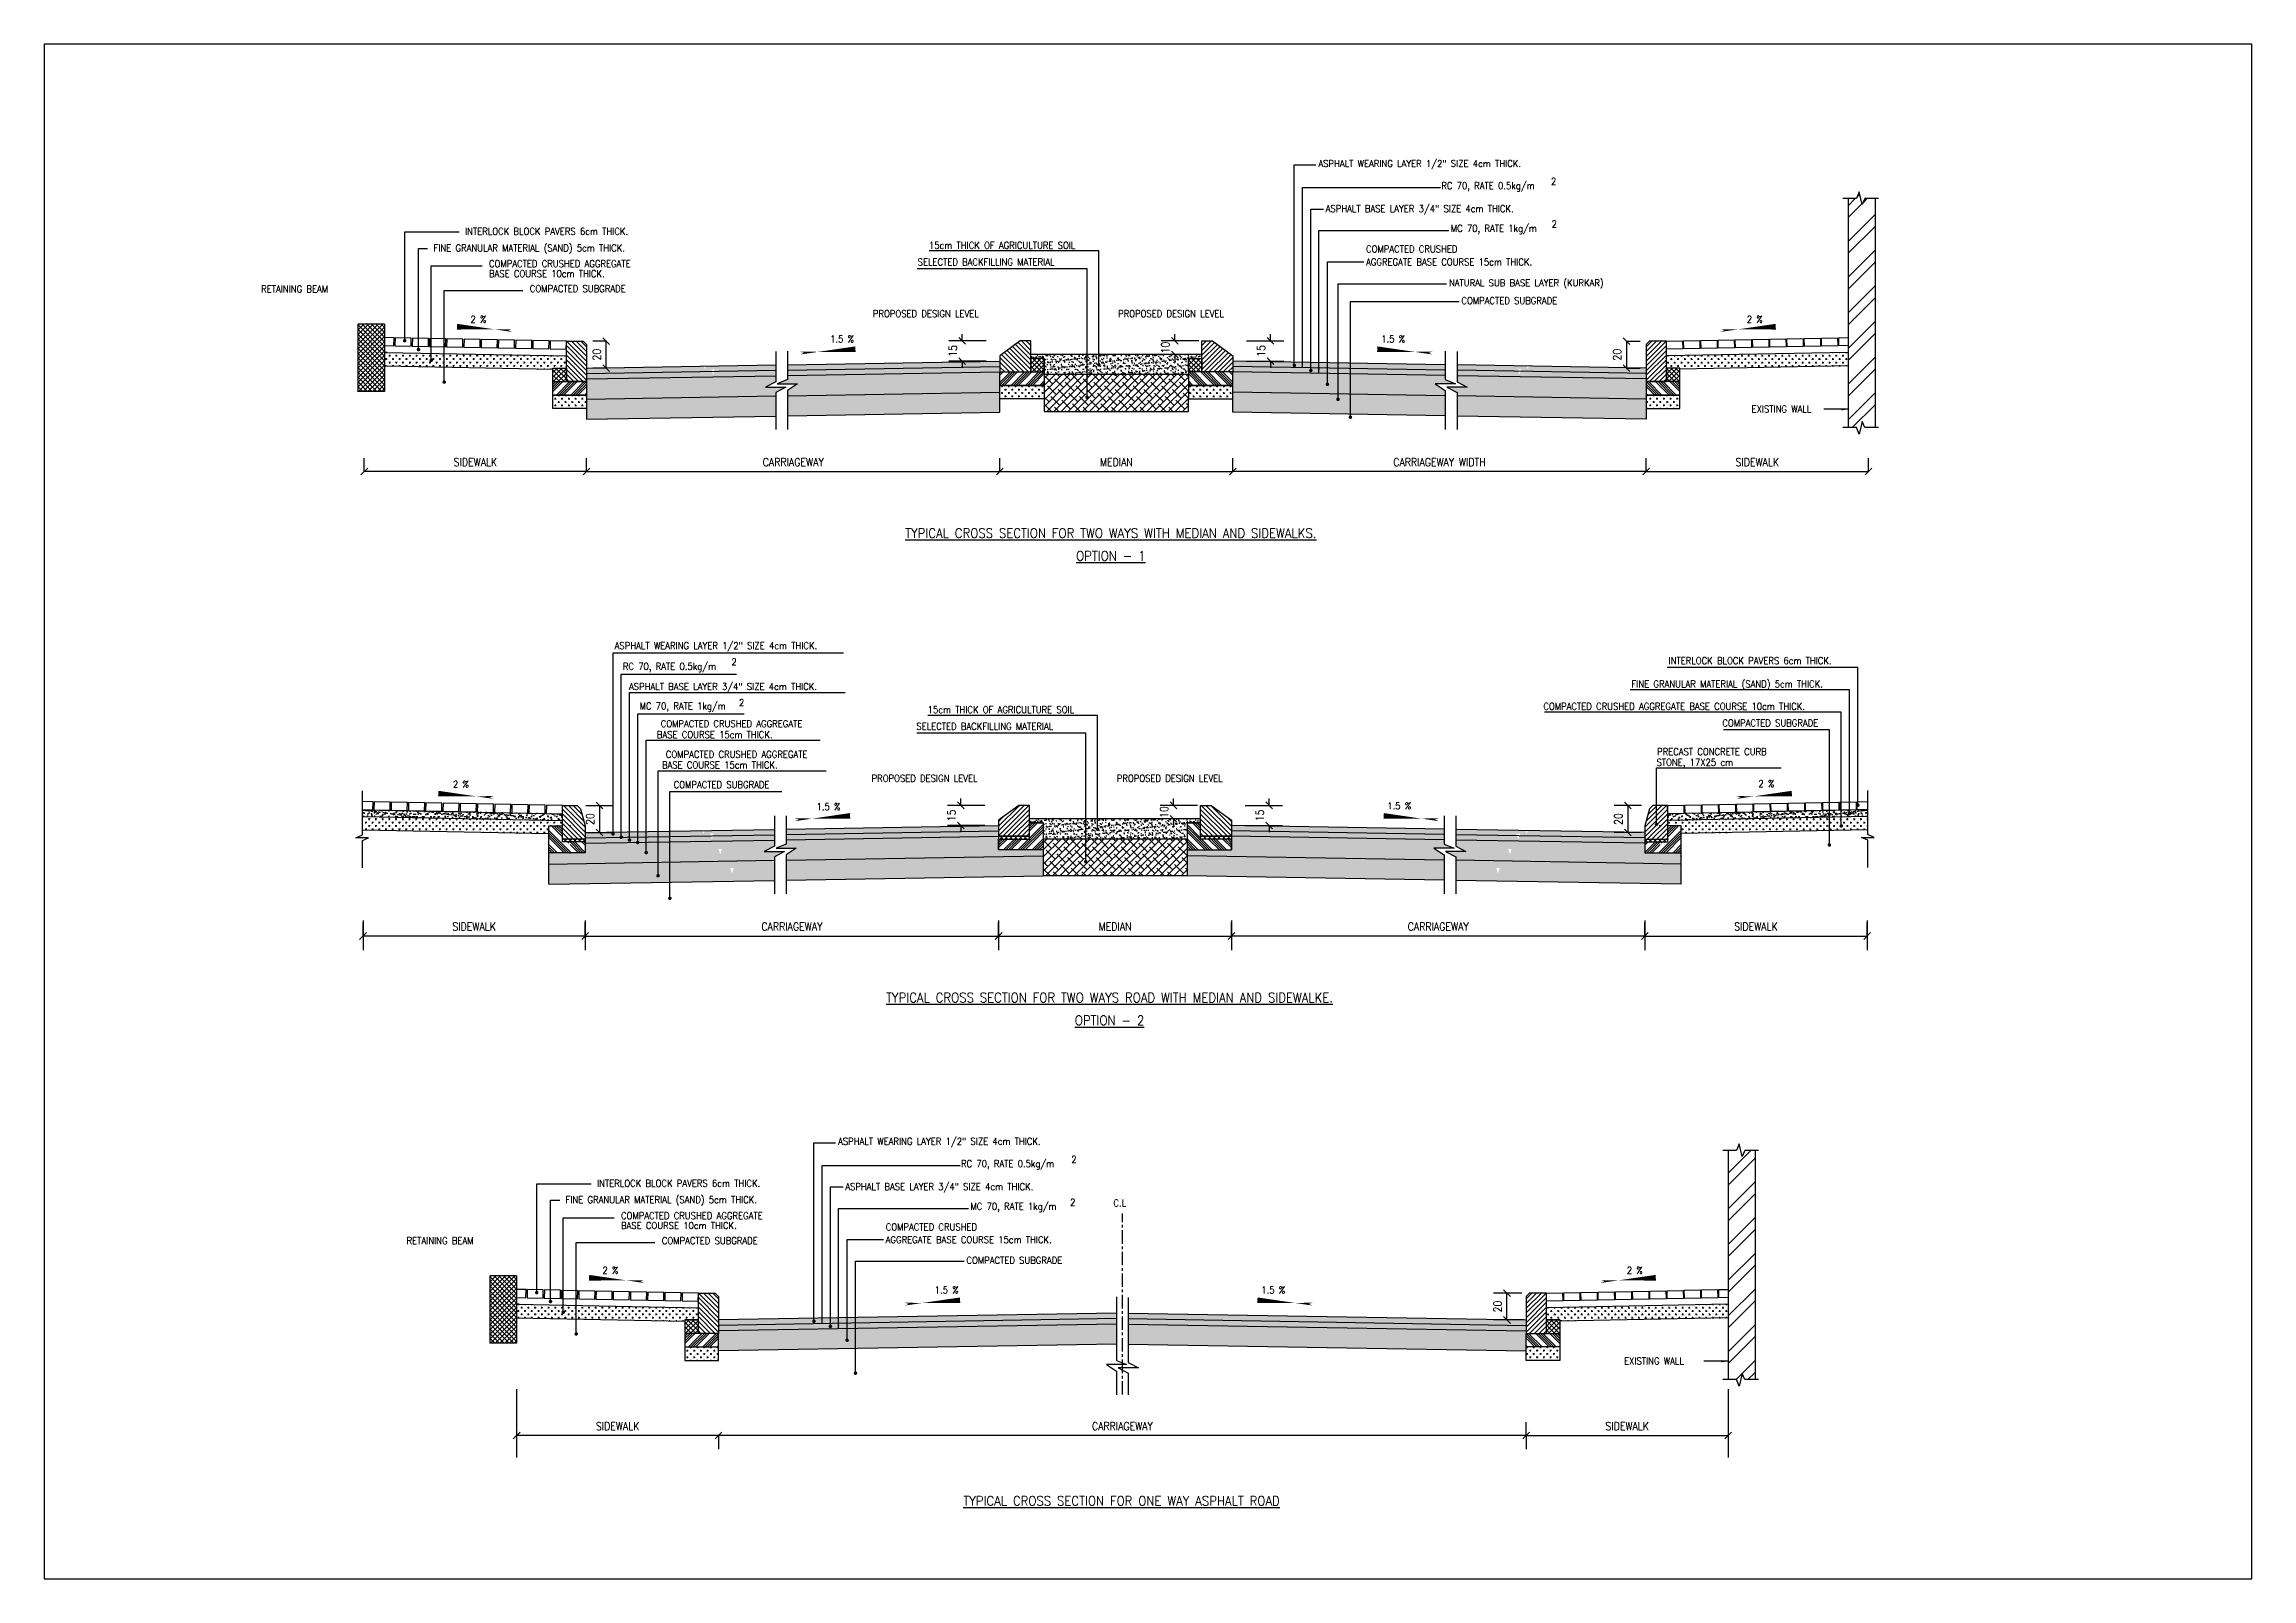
# Model space of a CAD drawing. Extents: x 994 to 1076, y -64.5 to -7.5.
import ezdxf
from ezdxf.enums import TextEntityAlignment as Align

# ---------------------------------------------------------------- set-up
doc = ezdxf.new("R2010")
doc.units = 0
doc.header["$LTSCALE"] = 4
doc.header["$MEASUREMENT"] = 0
doc.linetypes.add('CENTER', pattern=[2, 1.25, -0.25, 0.25, -0.25])
doc.linetypes.add('HIDDEN', pattern=[0.375, 0.25, -0.125])
doc.layers.get('0').update_dxf_attribs({"linetype": 'CONTINUOUS'})
doc.layers.get('DEFPOINTS').update_dxf_attribs({"linetype": 'CONTINUOUS'})
for name, color, linetype in [('Detail Description', 7, 'CONTINUOUS'), ('Detail Dimension', 7, 'CONTINUOUS'), ('Detail Text', 7, 'CONTINUOUS'), ('DETAILS', 7, 'CONTINUOUS'), ('Head Title Block', 7, 'CONTINUOUS')]:
    doc.layers.add(name, color=color, linetype=linetype)
doc.styles.add('ROMANC', font='romanc')
doc.styles.add('ROMANS', font='ROMANS.shx', dxfattribs={"width": 0.85, "height": 0.3})
doc.styles.get("Standard").update_dxf_attribs({"font": 'TXT.SHX'})
doc.dimstyles.get("Standard").update_dxf_attribs({"dimtxt": 0.85, "dimasz": 0.25, "dimexe": 0.5, "dimexo": 0, "dimgap": 0.2, "dimtad": 1, "dimdec": 0, "dimlfac": 20, "dimzin": 0, "dimdsep": 46, "dimtxsty": 'ROMANS', "dimblk": 'OBLIQUE', "dimcen": 0, "dimclrd": 5, "dimclre": 2, "dimclrt": 6, "dimadec": 0, "dimazin": 0, "dimtfac": 100, "dimtdec": 0, "dimtix": 1, "dimtofl": 0, "dimtmove": 2, "dimatfit": 3, "dimfxl": 1, "dimtolj": 1, "dimtzin": 0, "dimarcsym": 0})
doc.dimstyles.new('STANDARD 10', dxfattribs={"dimscale": 0, "dimtxt": 0.5, "dimasz": 2, "dimexe": 2.5, "dimexo": 0.06, "dimgap": 1, "dimtad": 1, "dimdec": 0, "dimzin": 0, "dimdsep": 46, "dimtxsty": 'Standard', "dimblk": 'OBLIQUE', "dimcen": 0.09, "dimclrd": 5, "dimclre": 2, "dimclrt": 6, "dimadec": 0, "dimazin": 0, "dimtfac": 1, "dimtdec": 0, "dimtofl": 0, "dimtmove": 2, "dimatfit": 3, "dimfxl": 1, "dimtolj": 1, "dimtzin": 0, "dimarcsym": 0})
pattern_1 = [(135, (6.53155, -23.24258), (-0.088388348, -0.088388348), [])]
pattern_2 = [(0, (6.53155, -23.24258), (0.125, 0.125), [0.0625, -0.1875]), (90, (6.5628, -23.27383), (-0.125, 0.125), [0.0625, -0.1875])]
pattern_3 = [(180, (2061.15741, -23.24258), (-0.125, 0.125), [0.0625, -0.1875]), (90, (2061.12616, -23.27383), (0.125, 0.125), [0.0625, -0.1875])]
pattern_4 = [(45, (2061.15741, -23.24258), (0.088388348, -0.088388348), [])]
pattern_5 = [(0, (-6095.71691, -2860.8243), (0.125, 0.125), [0.0625, -0.1875]), (90, (-6095.68566, -2860.85555), (-0.125, 0.125), [0.0625, -0.1875])]
pattern_6 = [(180, (8163.31003, -2860.8243), (-0.125, 0.125), [0.0625, -0.1875]), (90, (8163.27878, -2860.85555), (0.125, 0.125), [0.0625, -0.1875])]
pattern_7 = [(45, (-6116.4415, -2863.46937), (-0.0883883476, 0.0883883476), []), (135, (-6116.4415, -2863.46937), (-0.0883883476, -0.0883883476), [])]
pattern_8 = [(45, (-6116.4415, -2863.46937), (-0.265165043, 0.265165043), []), (45, (-6116.3531, -2863.46937), (-0.265165043, 0.265165043), []), (45, (-6116.26473, -2863.46937), (-0.265165043, 0.265165043), []), (45, (-6116.17634, -2863.46937), (-0.265165043, 0.265165043), [])]
pattern_9 = [(45, (-6116.4415, -2863.46937), (-0.0883883476, 0.0883883476), [])]

msp = doc.modelspace()

# ---------------------------------------------------------------- texts
at = {"layer": 'Detail Description', "color": 6, "style": 'ROMANC', "width": 0.9}
for s, p in [('%%uTYPICAL CROSS SECTION FOR TWO WAYS WITH MEDIAN AND SIDEWALKS.', (1033.639, -25.682)), ('%%uOPTION - 1', (1033.639, -26.526)), ('%%uTYPICAL CROSS SECTION FOR TWO WAYS ROAD WITH MEDIAN AND SIDEWALKE.', (1033.591, -42.932)), ('%%uOPTION - 2', (1033.591, -43.776))]:
    msp.add_text(s, height=0.35391, dxfattribs=at).set_placement(p, align=Align.MIDDLE)
msp.add_text('%%uTYPICAL CROSS SECTION FOR ONE WAY ASPHALT ROAD', height=0.35391, dxfattribs=at).set_placement((1034.037, -61.624), align=Align.MIDDLE_CENTER)
at = {"layer": 'Detail Text', "color": 6, "style": 'ROMANS'}
for s, height, width, p in [('ASPHALT WEARING LAYER 1/2" SIZE 4cm THICK.', 0.25785, 0.89, (1041.35, -12.081)), (' RC 70, RATE 0.5kg/m', 0.25785, 0.89, (1045.759, -12.905)), ('2', 0.258, 0.89, (1049.987, -12.741)), ('ASPHALT BASE LAYER 3/4" SIZE 4cm THICK.', 0.25785, 0.89, (1041.619, -13.761)), ('INTERLOCK BLOCK PAVERS 6cm THICK.', 0.25785, 0.89, (1009.652, -14.6)), ('MC 70, RATE 1kg/m', 0.25785, 0.89, (1046.267, -14.492)), ('2', 0.258, 0.89, (1050.012, -14.327)), ('FINE GRANULAR MATERIAL (SAND) 5cm THICK.', 0.25785, 0.89, (1008.482, -15.214)), ('ASPHALT WEARING LAYER 1/2" SIZE 4cm THICK.', 0.25785, 0.89, (1015.21, -29.991)), ('2', 0.255, 0.9, (1019.545, -30.59)), ('INTERLOCK BLOCK PAVERS 6cm THICK.', 0.25785, 0.89, (1054.353, -30.541)), (' RC 70, RATE 0.5kg/m', 0.25785, 0.89, (1015.357, -30.76)), ('FINE GRANULAR MATERIAL (SAND) 5cm THICK.', 0.25785, 0.89, (1052.977, -31.415)), ('ASPHALT BASE LAYER 3/4" SIZE 4cm THICK.', 0.25785, 0.89, (1015.744, -31.506)), ('MC 70, RATE 1kg/m', 0.25785, 0.89, (1016.138, -32.227)), ('2', 0.255, 0.9, (1019.828, -32.099)), ('STONE, 17X25 cm', 0.25785, 0.89, (1053.909, -34.322)), ('PRECAST CONCRETE CURB ', 0.25785, 0.89, (1053.928, -33.925)), ('ASPHALT WEARING LAYER 1/2" SIZE 4cm THICK.', 0.25785, 0.89, (1023.508, -48.401)), (' RC 70, RATE 0.5kg/m', 0.25785, 0.89, (1027.917, -49.225)), ('2', 0.258, 0.89, (1032.171, -49.066)), ('INTERLOCK BLOCK PAVERS 6cm THICK.', 0.25785, 0.89, (1014.556, -49.954)), ('ASPHALT BASE LAYER 3/4" SIZE 4cm THICK.', 0.25785, 0.89, (1023.776, -50.081)), ('FINE GRANULAR MATERIAL (SAND) 5cm THICK.', 0.25785, 0.89, (1013.386, -50.568)), ('MC 70, RATE 1kg/m', 0.25785, 0.89, (1028.425, -50.813)), ('2', 0.258, 0.89, (1032.127, -50.669)), ('C.L', 0.2578, 0.89, (1033.735, -50.685))]:
    msp.add_text(s, height=height, dxfattribs=dict(at, width=width)).set_placement(p)
for s, height, width, p in [('COMPACTED CRUSHED AGGREGATE', 0.25785, 0.89, (1010.542, -15.671)), ('SELECTED BACKFILLING MATERIAL', 0.25785, 0.89, (1026.464, -15.608)), ('15cm THICK OF AGRICULTURE SOIL', 0.25785, 0.89, (1026.885, -14.991)), ('AGGREGATE BASE COURSE 15cm THICK.', 0.25785, 0.89, (1043.12, -15.607)), ('COMPACTED CRUSHED', 0.25785, 0.89, (1043.12, -15.127)), ('BASE COURSE 10cm THICK.', 0.25785, 0.89, (1010.542, -16.041)), ('NATURAL SUB BASE LAYER (KURKAR)', 0.25785, 0.89, (1046.198, -16.384)), ('RETAINING BEAM', 0.25785, 0.89, (1002.079, -16.617)), ('COMPACTED SUBGRADE', 0.25785, 0.89, (1012.059, -16.604)), ('COMPACTED SUBGRADE', 0.25785, 0.89, (1046.661, -17.048)), ('2 %', 0.2578, 0.89, (1009.853, -17.743)), ('PROPOSED DESIGN LEVEL', 0.25785, 0.89, (1024.801, -17.533)), ('PROPOSED DESIGN LEVEL', 0.25785, 0.89, (1033.909, -17.533)), ('2 %', 0.2578, 0.89, (1057.26, -17.743)), ('1.5 %', 0.2578, 0.89, (1023.212, -18.469)), ('1.5 %', 0.2578, 0.89, (1043.685, -18.469)), ('EXISTING WALL', 0.25785, 0.89, (1057.437, -21.072)), ('COMPACTED CRUSHED AGGREGATE', 0.25785, 0.89, (1016.922, -32.762)), ('SELECTED BACKFILLING MATERIAL', 0.25785, 0.89, (1026.416, -32.858)), ('15cm THICK OF AGRICULTURE SOIL', 0.25785, 0.89, (1026.837, -32.241)), ('COMPACTED CRUSHED AGGREGATE BASE COURSE 10cm THICK.', 0.25785, 0.89, (1049.705, -32.115)), ('COMPACTED SUBGRADE', 0.25785, 0.89, (1056.353, -32.733)), ('BASE COURSE 15cm THICK.', 0.25785, 0.89, (1016.778, -33.162)), ('BASE COURSE 15cm THICK.', 0.25785, 0.89, (1016.967, -34.297)), ('COMPACTED CRUSHED AGGREGATE', 0.25785, 0.89, (1017.111, -33.897)), ('2 %', 0.255, 0.9, (1009.202, -35.003)), ('COMPACTED SUBGRADE', 0.25785, 0.89, (1017.401, -35.026)), ('PROPOSED DESIGN LEVEL', 0.25785, 0.89, (1024.753, -34.783)), ('PROPOSED DESIGN LEVEL', 0.25785, 0.89, (1033.861, -34.783)), ('2 %', 0.255, 0.9, (1057.692, -34.984)), ('1.5 %', 0.255, 0.9, (1022.708, -35.837)), ('1.5 %', 0.255, 0.9, (1043.909, -35.809)), ('COMPACTED CRUSHED AGGREGATE', 0.25785, 0.89, (1015.446, -51.026)), ('BASE COURSE 10cm THICK.', 0.25785, 0.89, (1015.446, -51.396)), ('COMPACTED CRUSHED', 0.25785, 0.89, (1025.278, -51.447)), ('RETAINING BEAM', 0.25785, 0.89, (1007.481, -51.961)), ('COMPACTED SUBGRADE', 0.25785, 0.89, (1016.963, -51.959)), ('AGGREGATE BASE COURSE 15cm THICK.', 0.25785, 0.89, (1025.278, -51.927)), ('2 %', 0.2578, 0.89, (1014.757, -53.065)), ('COMPACTED SUBGRADE', 0.25785, 0.89, (1028.276, -52.684)), ('2 %', 0.2578, 0.89, (1052.805, -53.065)), ('1.5 %', 0.2578, 0.89, (1027.099, -53.791)), ('1.5 %', 0.2578, 0.89, (1039.23, -53.791)), ('EXISTING WALL', 0.25785, 0.89, (1052.703, -56.427))]:
    msp.add_text(s, height=height, dxfattribs=dict(at, width=width)).set_placement(p, align=Align.MIDDLE_LEFT)

# ---------------------------------------------------------------- blocks, each defined once
blk = doc.blocks.new('_Oblique')
at = {"color": 0, "linetype": 'ByBlock', "lineweight": -2}
blk.add_line((-0.5, -0.5), (0.5, 0.5), dxfattribs=at)
blk = doc.blocks.new('*D2')
at = {"layer": 'DEFPOINTS', "color": 0, "linetype": 'Continuous', "transparency": 16777216}
for p in [(1049.069, -59.198), (1056.569, -59.198), (1056.569, -59.198)]:
    blk.add_point(p, dxfattribs=at)
at = {"layer": 'Detail Dimension', "color": 2, "linetype": 'Continuous', "lineweight": -2, "transparency": 16777216}
for p, q in [((1049.069, -59.198), (1049.069, -58.698)), ((1056.569, -59.198), (1056.569, -59.698))]:
    blk.add_line(p, q, dxfattribs=at)
at = {"layer": 'Detail Dimension', "color": 5, "linetype": 'Continuous', "lineweight": -2, "transparency": 16777216}
blk.add_line((1049.069, -59.198), (1056.569, -59.198), dxfattribs=at)
at = {"layer": 'Detail Dimension', "color": 5, "linetype": 'Continuous', "lineweight": -2, "transparency": 16777216, "xscale": 0.25, "yscale": 0.25, "zscale": 0.25, "rotation": 180}
blk.add_blockref('_Oblique', (1049.069, -59.198), dxfattribs=at)
at = {"layer": 'Detail Dimension', "color": 5, "linetype": 'Continuous', "lineweight": -2, "transparency": 16777216, "xscale": 0.25, "yscale": 0.25, "zscale": 0.25}
blk.add_blockref('_Oblique', (1056.569, -59.198), dxfattribs=at)
at = {"layer": 'Detail Dimension', "color": 6, "linetype": 'Continuous', "transparency": 16777216, "insert": (1052.819, -58.848), "char_height": 0.3, "attachment_point": 5, "style": 'ROMANS'}
blk.add_mtext('\\A1;SIDEWALK', dxfattribs=at)
blk = doc.blocks.new('*D3')
at = {"layer": 'DEFPOINTS', "color": 0, "linetype": 'Continuous', "transparency": 16777216}
for p in [(1048.353, -53.905), (1048.353, -53.905), (1048.353, -54.905)]:
    blk.add_point(p, dxfattribs=at)
at = {"layer": 'Detail Dimension', "color": 2, "linetype": 'Continuous', "lineweight": -2, "transparency": 16777216}
for p, q in [((1048.353, -53.905), (1047.853, -53.905)), ((1048.353, -54.905), (1047.853, -54.905))]:
    blk.add_line(p, q, dxfattribs=at)
at = {"layer": 'Detail Dimension', "color": 5, "linetype": 'Continuous', "lineweight": -2, "transparency": 16777216}
blk.add_line((1048.353, -54.905), (1048.353, -53.905), dxfattribs=at)
at = {"layer": 'Detail Dimension', "color": 5, "linetype": 'Continuous', "lineweight": -2, "transparency": 16777216, "xscale": 0.25, "yscale": 0.25, "zscale": 0.25}
for p, rotation in [((1048.353, -53.905), 90), ((1048.353, -54.905), 270)]:
    blk.add_blockref('_Oblique', p, dxfattribs=dict(at, rotation=rotation))
at = {"layer": 'Detail Dimension', "color": 6, "linetype": 'Continuous', "transparency": 16777216, "insert": (1048.003, -54.405), "char_height": 0.3, "attachment_point": 5, "rotation": 90, "style": 'ROMANS'}
blk.add_mtext('\\A1;20', dxfattribs=at)
blk = doc.blocks.new('*D4')
at = {"layer": 'DEFPOINTS', "color": 0, "linetype": 'Continuous', "transparency": 16777216}
for p in [(1019.069, -59.198), (1019.069, -59.198), (1049.069, -59.198)]:
    blk.add_point(p, dxfattribs=at)
at = {"layer": 'Detail Dimension', "color": 2, "linetype": 'Continuous', "lineweight": -2, "transparency": 16777216}
for p, q in [((1019.069, -59.198), (1019.069, -59.698)), ((1049.069, -59.198), (1049.069, -59.698))]:
    blk.add_line(p, q, dxfattribs=at)
at = {"layer": 'Detail Dimension', "color": 5, "linetype": 'Continuous', "lineweight": -2, "transparency": 16777216}
blk.add_line((1049.069, -59.198), (1019.069, -59.198), dxfattribs=at)
at = {"layer": 'Detail Dimension', "color": 5, "linetype": 'Continuous', "lineweight": -2, "transparency": 16777216, "xscale": 0.25, "yscale": 0.25, "zscale": 0.25}
for p, rotation in [((1019.069, -59.198), 179.9999999999999), ((1049.069, -59.198), 359.9999999999999)]:
    blk.add_blockref('_Oblique', p, dxfattribs=dict(at, rotation=rotation))
at = {"layer": 'Detail Dimension', "color": 6, "linetype": 'Continuous', "transparency": 16777216, "insert": (1034.069, -58.848), "char_height": 0.3, "attachment_point": 5, "style": 'ROMANS'}
blk.add_mtext('\\A1;CARRIAGEWAY', dxfattribs=at)
blk = doc.blocks.new('*D5')
at = {"layer": 'DEFPOINTS', "color": 0, "linetype": 'Continuous', "transparency": 16777216}
for p in [(1011.569, -59.198), (1011.569, -59.198), (1019.069, -59.198)]:
    blk.add_point(p, dxfattribs=at)
at = {"layer": 'Detail Dimension', "color": 2, "linetype": 'Continuous', "lineweight": -2, "transparency": 16777216}
for p, q in [((1011.569, -59.198), (1011.569, -59.698)), ((1019.069, -59.198), (1019.069, -59.698))]:
    blk.add_line(p, q, dxfattribs=at)
at = {"layer": 'Detail Dimension', "color": 5, "linetype": 'Continuous', "lineweight": -2, "transparency": 16777216}
blk.add_line((1019.069, -59.198), (1011.569, -59.198), dxfattribs=at)
at = {"layer": 'Detail Dimension', "color": 5, "linetype": 'Continuous', "lineweight": -2, "transparency": 16777216, "xscale": 0.25, "yscale": 0.25, "zscale": 0.25}
for p, rotation in [((1011.569, -59.198), 179.9999999999999), ((1019.069, -59.198), 359.9999999999999)]:
    blk.add_blockref('_Oblique', p, dxfattribs=dict(at, rotation=rotation))
at = {"layer": 'Detail Dimension', "color": 6, "linetype": 'Continuous', "transparency": 16777216, "insert": (1015.319, -58.848), "char_height": 0.3, "attachment_point": 5, "style": 'ROMANS'}
blk.add_mtext('\\A1;SIDEWALK', dxfattribs=at)
blk = doc.blocks.new('*D6')
at = {"layer": 'DEFPOINTS', "color": 0, "linetype": 'Continuous', "transparency": 16777216}
for p in [(1005.911, -23.394), (1005.911, -23.394), (1014.165, -23.394)]:
    blk.add_point(p, dxfattribs=at)
at = {"layer": 'Detail Dimension', "color": 2, "linetype": 'Continuous', "lineweight": -2, "transparency": 16777216}
for p, q in [((1005.911, -23.394), (1005.911, -22.894)), ((1014.165, -23.394), (1014.165, -22.894))]:
    blk.add_line(p, q, dxfattribs=at)
at = {"layer": 'Detail Dimension', "color": 5, "linetype": 'Continuous', "lineweight": -2, "transparency": 16777216}
blk.add_line((1014.165, -23.394), (1005.911, -23.394), dxfattribs=at)
at = {"layer": 'Detail Dimension', "color": 5, "linetype": 'Continuous', "lineweight": -2, "transparency": 16777216, "xscale": 0.25, "yscale": 0.25, "zscale": 0.25}
for p, rotation in [((1005.911, -23.394), 179.9999999999975), ((1014.165, -23.394), 359.9999999999975)]:
    blk.add_blockref('_Oblique', p, dxfattribs=dict(at, rotation=rotation))
at = {"layer": 'Detail Dimension', "color": 6, "linetype": 'Continuous', "transparency": 16777216, "insert": (1010.038, -23.044), "char_height": 0.3, "attachment_point": 5, "style": 'ROMANS'}
blk.add_mtext('\\A1;SIDEWALK', dxfattribs=at)
blk = doc.blocks.new('*D7')
at = {"layer": 'DEFPOINTS', "color": 0, "linetype": 'Continuous', "transparency": 16777216}
for p in [(1014.165, -23.394), (1029.519, -23.394), (1029.519, -23.394)]:
    blk.add_point(p, dxfattribs=at)
at = {"layer": 'Detail Dimension', "color": 2, "linetype": 'Continuous', "lineweight": -2, "transparency": 16777216}
for p, q in [((1014.165, -23.394), (1014.165, -22.894)), ((1029.519, -23.394), (1029.519, -22.894))]:
    blk.add_line(p, q, dxfattribs=at)
at = {"layer": 'Detail Dimension', "color": 5, "linetype": 'Continuous', "lineweight": -2, "transparency": 16777216}
blk.add_line((1014.165, -23.394), (1029.519, -23.394), dxfattribs=at)
at = {"layer": 'Detail Dimension', "color": 5, "linetype": 'Continuous', "lineweight": -2, "transparency": 16777216, "xscale": 0.25, "yscale": 0.25, "zscale": 0.25, "rotation": 180}
blk.add_blockref('_Oblique', (1014.165, -23.394), dxfattribs=at)
at = {"layer": 'Detail Dimension', "color": 5, "linetype": 'Continuous', "lineweight": -2, "transparency": 16777216, "xscale": 0.25, "yscale": 0.25, "zscale": 0.25}
blk.add_blockref('_Oblique', (1029.519, -23.394), dxfattribs=at)
at = {"layer": 'Detail Dimension', "color": 6, "linetype": 'Continuous', "transparency": 16777216, "insert": (1021.842, -23.044), "char_height": 0.3, "attachment_point": 5, "style": 'ROMANS'}
blk.add_mtext('\\A1;CARRIAGEWAY', dxfattribs=at)
blk = doc.blocks.new('*D8')
at = {"layer": 'DEFPOINTS', "color": 0, "linetype": 'Continuous', "transparency": 16777216}
for p in [(1029.519, -23.394), (1038.169, -23.394), (1038.169, -23.394)]:
    blk.add_point(p, dxfattribs=at)
at = {"layer": 'Detail Dimension', "color": 2, "linetype": 'Continuous', "lineweight": -2, "transparency": 16777216}
for p, q in [((1029.519, -23.394), (1029.519, -22.894)), ((1038.169, -23.394), (1038.169, -22.894))]:
    blk.add_line(p, q, dxfattribs=at)
at = {"layer": 'Detail Dimension', "color": 5, "linetype": 'Continuous', "lineweight": -2, "transparency": 16777216}
blk.add_line((1029.519, -23.394), (1038.169, -23.394), dxfattribs=at)
at = {"layer": 'Detail Dimension', "color": 5, "linetype": 'Continuous', "lineweight": -2, "transparency": 16777216, "xscale": 0.25, "yscale": 0.25, "zscale": 0.25, "rotation": 180}
blk.add_blockref('_Oblique', (1029.519, -23.394), dxfattribs=at)
at = {"layer": 'Detail Dimension', "color": 5, "linetype": 'Continuous', "lineweight": -2, "transparency": 16777216, "xscale": 0.25, "yscale": 0.25, "zscale": 0.25}
blk.add_blockref('_Oblique', (1038.169, -23.394), dxfattribs=at)
at = {"layer": 'Detail Dimension', "color": 6, "linetype": 'Continuous', "transparency": 16777216, "insert": (1033.844, -23.044), "char_height": 0.3, "attachment_point": 5, "style": 'ROMANS'}
blk.add_mtext('\\A1;MEDIAN', dxfattribs=at)
blk = doc.blocks.new('*D9')
at = {"layer": 'DEFPOINTS', "color": 0, "linetype": 'Continuous', "transparency": 16777216}
for p in [(1036.906, -18.541), (1036.014, -19.041), (1036.906, -19.041)]:
    blk.add_point(p, dxfattribs=at)
at = {"layer": 'Detail Dimension', "color": 2, "linetype": 'Continuous', "lineweight": -2, "transparency": 16777216}
for p, q in [((1036.906, -18.541), (1035.514, -18.541)), ((1036.906, -19.041), (1035.514, -19.041))]:
    blk.add_line(p, q, dxfattribs=at)
at = {"layer": 'Detail Dimension', "color": 5, "linetype": 'Continuous', "lineweight": -2, "transparency": 16777216}
for p, q in [((1036.014, -18.541), (1036.014, -18.291)), ((1036.014, -19.041), (1036.014, -19.291))]:
    blk.add_line(p, q, dxfattribs=at)
at = {"layer": 'Detail Dimension', "color": 5, "linetype": 'Continuous', "lineweight": -2, "transparency": 16777216, "xscale": 0.25, "yscale": 0.25, "zscale": 0.25}
for p, rotation in [((1036.014, -18.541), 270), ((1036.014, -19.041), 90)]:
    blk.add_blockref('_Oblique', p, dxfattribs=dict(at, rotation=rotation))
at = {"layer": 'Detail Dimension', "color": 6, "linetype": 'Continuous', "transparency": 16777216, "insert": (1035.664, -18.791), "char_height": 0.3, "attachment_point": 5, "rotation": 90, "style": 'ROMANS'}
blk.add_mtext('\\A1;10', dxfattribs=at)
blk = doc.blocks.new('*D10')
at = {"layer": 'DEFPOINTS', "color": 0, "linetype": 'Continuous', "transparency": 16777216}
for p in [(1038.677, -18.541), (1038.677, -19.291), (1039.569, -19.291)]:
    blk.add_point(p, dxfattribs=at)
at = {"layer": 'Detail Dimension', "color": 2, "linetype": 'Continuous', "lineweight": -2, "transparency": 16777216}
for p, q in [((1038.677, -18.541), (1040.069, -18.541)), ((1038.677, -19.291), (1040.069, -19.291))]:
    blk.add_line(p, q, dxfattribs=at)
at = {"layer": 'Detail Dimension', "color": 5, "linetype": 'Continuous', "lineweight": -2, "transparency": 16777216}
for p, q in [((1039.569, -18.541), (1039.569, -18.291)), ((1039.569, -19.291), (1039.569, -19.541))]:
    blk.add_line(p, q, dxfattribs=at)
at = {"layer": 'Detail Dimension', "color": 5, "linetype": 'Continuous', "lineweight": -2, "transparency": 16777216, "xscale": 0.25, "yscale": 0.25, "zscale": 0.25}
for p, rotation in [((1039.569, -18.541), 270), ((1039.569, -19.291), 90)]:
    blk.add_blockref('_Oblique', p, dxfattribs=dict(at, rotation=rotation))
at = {"layer": 'Detail Dimension', "color": 6, "linetype": 'Continuous', "transparency": 16777216, "insert": (1039.219, -18.916), "char_height": 0.3, "attachment_point": 5, "rotation": 90, "style": 'ROMANS'}
blk.add_mtext('\\A1;15', dxfattribs=at)
blk = doc.blocks.new('*D11')
at = {"layer": 'DEFPOINTS', "color": 0, "linetype": 'Continuous', "transparency": 16777216}
for p in [(1029.012, -18.541), (1028.12, -19.291), (1029.012, -19.291)]:
    blk.add_point(p, dxfattribs=at)
at = {"layer": 'Detail Dimension', "color": 2, "linetype": 'Continuous', "lineweight": -2, "transparency": 16777216}
for p, q in [((1029.012, -18.541), (1027.62, -18.541)), ((1029.012, -19.291), (1027.62, -19.291))]:
    blk.add_line(p, q, dxfattribs=at)
at = {"layer": 'Detail Dimension', "color": 5, "linetype": 'Continuous', "lineweight": -2, "transparency": 16777216}
for p, q in [((1028.12, -18.541), (1028.12, -18.291)), ((1028.12, -19.291), (1028.12, -19.541))]:
    blk.add_line(p, q, dxfattribs=at)
at = {"layer": 'Detail Dimension', "color": 5, "linetype": 'Continuous', "lineweight": -2, "transparency": 16777216, "xscale": 0.25, "yscale": 0.25, "zscale": 0.25}
for p, rotation in [((1028.12, -18.541), 270), ((1028.12, -19.291), 90)]:
    blk.add_blockref('_Oblique', p, dxfattribs=dict(at, rotation=rotation))
at = {"layer": 'Detail Dimension', "color": 6, "linetype": 'Continuous', "transparency": 16777216, "insert": (1027.77, -18.916), "char_height": 0.3, "attachment_point": 5, "rotation": 90, "style": 'ROMANS'}
blk.add_mtext('\\A1;15', dxfattribs=at)
blk = doc.blocks.new('FLOW')
at = {"color": 6, "linetype": 'Continuous'}
blk.add_lwpolyline([(1.64, -1.33, 0, 1.48, 0), (0, 0, 0, 0.844, 0), (-4.3, 3.48, 0.844, 0.844, 0)], format="xyseb", dxfattribs=at)
blk = doc.blocks.new('*D14')
at = {"layer": 'DEFPOINTS', "color": 0, "linetype": 'Continuous', "transparency": 16777216}
for p in [(1038.169, -23.394), (1038.169, -23.394), (1053.524, -23.394)]:
    blk.add_point(p, dxfattribs=at)
at = {"layer": 'Detail Dimension', "color": 2, "linetype": 'Continuous', "lineweight": -2, "transparency": 16777216}
for p, q in [((1038.169, -23.394), (1038.169, -22.894)), ((1053.524, -23.394), (1053.524, -22.894))]:
    blk.add_line(p, q, dxfattribs=at)
at = {"layer": 'Detail Dimension', "color": 5, "linetype": 'Continuous', "lineweight": -2, "transparency": 16777216}
blk.add_line((1053.524, -23.394), (1038.169, -23.394), dxfattribs=at)
at = {"layer": 'Detail Dimension', "color": 5, "linetype": 'Continuous', "lineweight": -2, "transparency": 16777216, "xscale": 0.25, "yscale": 0.25, "zscale": 0.25}
for p, rotation in [((1038.169, -23.394), 180.0000000000013), ((1053.524, -23.394), 1.358912982141192e-12)]:
    blk.add_blockref('_Oblique', p, dxfattribs=dict(at, rotation=rotation))
at = {"layer": 'Detail Dimension', "color": 6, "linetype": 'Continuous', "transparency": 16777216, "insert": (1045.847, -23.044), "char_height": 0.3, "attachment_point": 5, "style": 'ROMANS'}
blk.add_mtext('\\A1;CARRIAGEWAY WIDTH', dxfattribs=at)
blk = doc.blocks.new('*D13')
at = {"layer": 'DEFPOINTS', "color": 0, "linetype": 'Continuous', "transparency": 16777216}
for p in [(1053.524, -23.394), (1061.778, -23.394), (1061.778, -23.394)]:
    blk.add_point(p, dxfattribs=at)
at = {"layer": 'Detail Dimension', "color": 2, "linetype": 'Continuous', "lineweight": -2, "transparency": 16777216}
for p, q in [((1053.524, -23.394), (1053.524, -22.894)), ((1061.778, -23.394), (1061.778, -22.894))]:
    blk.add_line(p, q, dxfattribs=at)
at = {"layer": 'Detail Dimension', "color": 5, "linetype": 'Continuous', "lineweight": -2, "transparency": 16777216}
blk.add_line((1053.524, -23.394), (1061.778, -23.394), dxfattribs=at)
at = {"layer": 'Detail Dimension', "color": 5, "linetype": 'Continuous', "lineweight": -2, "transparency": 16777216, "xscale": 0.25, "yscale": 0.25, "zscale": 0.25, "rotation": 180}
blk.add_blockref('_Oblique', (1053.524, -23.394), dxfattribs=at)
at = {"layer": 'Detail Dimension', "color": 5, "linetype": 'Continuous', "lineweight": -2, "transparency": 16777216, "xscale": 0.25, "yscale": 0.25, "zscale": 0.25}
blk.add_blockref('_Oblique', (1061.778, -23.394), dxfattribs=at)
at = {"layer": 'Detail Dimension', "color": 6, "linetype": 'Continuous', "transparency": 16777216, "insert": (1057.651, -23.044), "char_height": 0.3, "attachment_point": 5, "style": 'ROMANS'}
blk.add_mtext('\\A1;SIDEWALK', dxfattribs=at)
blk = doc.blocks.new('*D15')
at = {"layer": 'DEFPOINTS', "color": 0, "linetype": 'Continuous', "transparency": 16777216}
for p in [(1014.894, -18.551), (1014.894, -18.551), (1014.894, -19.551)]:
    blk.add_point(p, dxfattribs=at)
at = {"layer": 'Detail Dimension', "color": 2, "linetype": 'Continuous', "lineweight": -2, "transparency": 16777216}
for p, q in [((1014.894, -18.551), (1014.394, -18.551)), ((1014.894, -19.551), (1014.394, -19.551))]:
    blk.add_line(p, q, dxfattribs=at)
at = {"layer": 'Detail Dimension', "color": 5, "linetype": 'Continuous', "lineweight": -2, "transparency": 16777216}
blk.add_line((1014.894, -19.551), (1014.894, -18.551), dxfattribs=at)
at = {"layer": 'Detail Dimension', "color": 5, "linetype": 'Continuous', "lineweight": -2, "transparency": 16777216, "xscale": 0.25, "yscale": 0.25, "zscale": 0.25}
for p, rotation in [((1014.894, -18.551), 90), ((1014.894, -19.551), 270)]:
    blk.add_blockref('_Oblique', p, dxfattribs=dict(at, rotation=rotation))
at = {"layer": 'Detail Dimension', "color": 6, "linetype": 'Continuous', "transparency": 16777216, "insert": (1014.544, -19.051), "char_height": 0.3, "attachment_point": 5, "rotation": 90, "style": 'ROMANS'}
blk.add_mtext('\\A1;20', dxfattribs=at)
blk = doc.blocks.new('*D16')
at = {"layer": 'DEFPOINTS', "color": 0, "linetype": 'Continuous', "transparency": 16777216}
for p in [(1052.785, -18.551), (1052.785, -19.551), (1052.794, -19.551)]:
    blk.add_point(p, dxfattribs=at)
at = {"layer": 'Detail Dimension', "color": 2, "linetype": 'Continuous', "lineweight": -2, "transparency": 16777216}
for p, q in [((1052.785, -18.551), (1053.294, -18.551)), ((1052.785, -19.551), (1053.294, -19.551))]:
    blk.add_line(p, q, dxfattribs=at)
at = {"layer": 'Detail Dimension', "color": 5, "linetype": 'Continuous', "lineweight": -2, "transparency": 16777216}
blk.add_line((1052.794, -18.551), (1052.794, -19.551), dxfattribs=at)
at = {"layer": 'Detail Dimension', "color": 5, "linetype": 'Continuous', "lineweight": -2, "transparency": 16777216, "xscale": 0.25, "yscale": 0.25, "zscale": 0.25}
for p, rotation in [((1052.794, -18.551), 90), ((1052.794, -19.551), 270)]:
    blk.add_blockref('_Oblique', p, dxfattribs=dict(at, rotation=rotation))
at = {"layer": 'Detail Dimension', "color": 6, "linetype": 'Continuous', "transparency": 16777216, "insert": (1052.444, -19.051), "char_height": 0.3, "attachment_point": 5, "rotation": 90, "style": 'ROMANS'}
blk.add_mtext('\\A1;20', dxfattribs=at)
blk = doc.blocks.new('*D17')
at = {"layer": 'DEFPOINTS', "color": 0, "linetype": 'Continuous', "transparency": 16777216}
for p in [(1038.122, -40.644), (1038.122, -40.644), (1053.476, -40.644)]:
    blk.add_point(p, dxfattribs=at)
at = {"layer": 'Detail Dimension', "color": 2, "linetype": 'Continuous', "lineweight": -2, "transparency": 16777216}
for p, q in [((1038.122, -40.644), (1038.122, -40.144)), ((1053.476, -40.644), (1053.476, -40.144))]:
    blk.add_line(p, q, dxfattribs=at)
at = {"layer": 'Detail Dimension', "color": 5, "linetype": 'Continuous', "lineweight": -2, "transparency": 16777216}
blk.add_line((1053.476, -40.644), (1038.122, -40.644), dxfattribs=at)
at = {"layer": 'Detail Dimension', "color": 5, "linetype": 'Continuous', "lineweight": -2, "transparency": 16777216, "xscale": 0.25, "yscale": 0.25, "zscale": 0.25}
for p, rotation in [((1038.122, -40.644), 180.0000000000013), ((1053.476, -40.644), 1.358912982141192e-12)]:
    blk.add_blockref('_Oblique', p, dxfattribs=dict(at, rotation=rotation))
at = {"layer": 'Detail Dimension', "color": 6, "linetype": 'Continuous', "transparency": 16777216, "insert": (1045.799, -40.294), "char_height": 0.3, "attachment_point": 5, "style": 'ROMANS'}
blk.add_mtext('\\A1;CARRIAGEWAY', dxfattribs=at)
blk = doc.blocks.new('*D18')
at = {"layer": 'DEFPOINTS', "color": 0, "linetype": 'Continuous', "transparency": 16777216}
for p in [(1005.863, -40.644), (1005.863, -40.644), (1014.117, -40.644)]:
    blk.add_point(p, dxfattribs=at)
at = {"layer": 'Detail Dimension', "color": 2, "linetype": 'Continuous', "lineweight": -2, "transparency": 16777216}
for p, q in [((1005.863, -40.644), (1005.863, -40.144)), ((1014.117, -40.644), (1014.117, -40.144))]:
    blk.add_line(p, q, dxfattribs=at)
at = {"layer": 'Detail Dimension', "color": 5, "linetype": 'Continuous', "lineweight": -2, "transparency": 16777216}
blk.add_line((1014.117, -40.644), (1005.863, -40.644), dxfattribs=at)
at = {"layer": 'Detail Dimension', "color": 5, "linetype": 'Continuous', "lineweight": -2, "transparency": 16777216, "xscale": 0.25, "yscale": 0.25, "zscale": 0.25}
for p, rotation in [((1005.863, -40.644), 179.9999999999975), ((1014.117, -40.644), 359.9999999999975)]:
    blk.add_blockref('_Oblique', p, dxfattribs=dict(at, rotation=rotation))
at = {"layer": 'Detail Dimension', "color": 6, "linetype": 'Continuous', "transparency": 16777216, "insert": (1009.99, -40.294), "char_height": 0.3, "attachment_point": 5, "style": 'ROMANS'}
blk.add_mtext('\\A1;SIDEWALK', dxfattribs=at)
blk = doc.blocks.new('*D19')
at = {"layer": 'DEFPOINTS', "color": 0, "linetype": 'Continuous', "transparency": 16777216}
for p in [(1014.117, -40.644), (1029.472, -40.644), (1029.472, -40.644)]:
    blk.add_point(p, dxfattribs=at)
at = {"layer": 'Detail Dimension', "color": 2, "linetype": 'Continuous', "lineweight": -2, "transparency": 16777216}
for p, q in [((1014.117, -40.644), (1014.117, -40.144)), ((1029.472, -40.644), (1029.472, -40.144))]:
    blk.add_line(p, q, dxfattribs=at)
at = {"layer": 'Detail Dimension', "color": 5, "linetype": 'Continuous', "lineweight": -2, "transparency": 16777216}
blk.add_line((1014.117, -40.644), (1029.472, -40.644), dxfattribs=at)
at = {"layer": 'Detail Dimension', "color": 5, "linetype": 'Continuous', "lineweight": -2, "transparency": 16777216, "xscale": 0.25, "yscale": 0.25, "zscale": 0.25, "rotation": 180}
blk.add_blockref('_Oblique', (1014.117, -40.644), dxfattribs=at)
at = {"layer": 'Detail Dimension', "color": 5, "linetype": 'Continuous', "lineweight": -2, "transparency": 16777216, "xscale": 0.25, "yscale": 0.25, "zscale": 0.25}
blk.add_blockref('_Oblique', (1029.472, -40.644), dxfattribs=at)
at = {"layer": 'Detail Dimension', "color": 6, "linetype": 'Continuous', "transparency": 16777216, "insert": (1021.794, -40.294), "char_height": 0.3, "attachment_point": 5, "style": 'ROMANS'}
blk.add_mtext('\\A1;CARRIAGEWAY', dxfattribs=at)
blk = doc.blocks.new('*D20')
at = {"layer": 'DEFPOINTS', "color": 0, "linetype": 'Continuous', "transparency": 16777216}
for p in [(1029.472, -40.644), (1038.122, -40.644), (1038.122, -40.644)]:
    blk.add_point(p, dxfattribs=at)
at = {"layer": 'Detail Dimension', "color": 2, "linetype": 'Continuous', "lineweight": -2, "transparency": 16777216}
for p, q in [((1029.472, -40.644), (1029.472, -40.144)), ((1038.122, -40.644), (1038.122, -40.144))]:
    blk.add_line(p, q, dxfattribs=at)
at = {"layer": 'Detail Dimension', "color": 5, "linetype": 'Continuous', "lineweight": -2, "transparency": 16777216}
blk.add_line((1029.472, -40.644), (1038.122, -40.644), dxfattribs=at)
at = {"layer": 'Detail Dimension', "color": 5, "linetype": 'Continuous', "lineweight": -2, "transparency": 16777216, "xscale": 0.25, "yscale": 0.25, "zscale": 0.25, "rotation": 180}
blk.add_blockref('_Oblique', (1029.472, -40.644), dxfattribs=at)
at = {"layer": 'Detail Dimension', "color": 5, "linetype": 'Continuous', "lineweight": -2, "transparency": 16777216, "xscale": 0.25, "yscale": 0.25, "zscale": 0.25}
blk.add_blockref('_Oblique', (1038.122, -40.644), dxfattribs=at)
at = {"layer": 'Detail Dimension', "color": 6, "linetype": 'Continuous', "transparency": 16777216, "insert": (1033.797, -40.294), "char_height": 0.3, "attachment_point": 5, "style": 'ROMANS'}
blk.add_mtext('\\A1;MEDIAN', dxfattribs=at)
blk = doc.blocks.new('*D21')
at = {"layer": 'DEFPOINTS', "color": 0, "linetype": 'Continuous', "transparency": 16777216}
for p in [(1053.476, -40.644), (1061.73, -40.644), (1061.73, -40.644)]:
    blk.add_point(p, dxfattribs=at)
at = {"layer": 'Detail Dimension', "color": 2, "linetype": 'Continuous', "lineweight": -2, "transparency": 16777216}
for p, q in [((1053.476, -40.644), (1053.476, -40.144)), ((1061.73, -40.644), (1061.73, -40.144))]:
    blk.add_line(p, q, dxfattribs=at)
at = {"layer": 'Detail Dimension', "color": 5, "linetype": 'Continuous', "lineweight": -2, "transparency": 16777216}
blk.add_line((1053.476, -40.644), (1061.73, -40.644), dxfattribs=at)
at = {"layer": 'Detail Dimension', "color": 5, "linetype": 'Continuous', "lineweight": -2, "transparency": 16777216, "xscale": 0.25, "yscale": 0.25, "zscale": 0.25, "rotation": 180}
blk.add_blockref('_Oblique', (1053.476, -40.644), dxfattribs=at)
at = {"layer": 'Detail Dimension', "color": 5, "linetype": 'Continuous', "lineweight": -2, "transparency": 16777216, "xscale": 0.25, "yscale": 0.25, "zscale": 0.25}
blk.add_blockref('_Oblique', (1061.73, -40.644), dxfattribs=at)
at = {"layer": 'Detail Dimension', "color": 6, "linetype": 'Continuous', "transparency": 16777216, "insert": (1057.603, -40.294), "char_height": 0.3, "attachment_point": 5, "style": 'ROMANS'}
blk.add_mtext('\\A1;SIDEWALK', dxfattribs=at)
blk = doc.blocks.new('*D22')
at = {"layer": 'DEFPOINTS', "color": 0, "linetype": 'Continuous', "transparency": 16777216}
for p in [(1036.858, -35.791), (1035.966, -36.291), (1036.858, -36.291)]:
    blk.add_point(p, dxfattribs=at)
at = {"layer": 'Detail Dimension', "color": 2, "linetype": 'Continuous', "lineweight": -2, "transparency": 16777216}
for p, q in [((1036.858, -35.791), (1035.466, -35.791)), ((1036.858, -36.291), (1035.466, -36.291))]:
    blk.add_line(p, q, dxfattribs=at)
at = {"layer": 'Detail Dimension', "color": 5, "linetype": 'Continuous', "lineweight": -2, "transparency": 16777216}
for p, q in [((1035.966, -35.791), (1035.966, -35.541)), ((1035.966, -36.291), (1035.966, -36.541))]:
    blk.add_line(p, q, dxfattribs=at)
at = {"layer": 'Detail Dimension', "color": 5, "linetype": 'Continuous', "lineweight": -2, "transparency": 16777216, "xscale": 0.25, "yscale": 0.25, "zscale": 0.25}
for p, rotation in [((1035.966, -35.791), 270), ((1035.966, -36.291), 90)]:
    blk.add_blockref('_Oblique', p, dxfattribs=dict(at, rotation=rotation))
at = {"layer": 'Detail Dimension', "color": 6, "linetype": 'Continuous', "transparency": 16777216, "insert": (1035.616, -36.041), "char_height": 0.3, "attachment_point": 5, "rotation": 90, "style": 'ROMANS'}
blk.add_mtext('\\A1;10', dxfattribs=at)
blk = doc.blocks.new('*D23')
at = {"layer": 'DEFPOINTS', "color": 0, "linetype": 'Continuous', "transparency": 16777216}
for p in [(1038.629, -35.791), (1038.629, -36.541), (1039.521, -36.541)]:
    blk.add_point(p, dxfattribs=at)
at = {"layer": 'Detail Dimension', "color": 2, "linetype": 'Continuous', "lineweight": -2, "transparency": 16777216}
for p, q in [((1038.629, -35.791), (1040.021, -35.791)), ((1038.629, -36.541), (1040.021, -36.541))]:
    blk.add_line(p, q, dxfattribs=at)
at = {"layer": 'Detail Dimension', "color": 5, "linetype": 'Continuous', "lineweight": -2, "transparency": 16777216}
for p, q in [((1039.521, -35.791), (1039.521, -35.541)), ((1039.521, -36.541), (1039.521, -36.791))]:
    blk.add_line(p, q, dxfattribs=at)
at = {"layer": 'Detail Dimension', "color": 5, "linetype": 'Continuous', "lineweight": -2, "transparency": 16777216, "xscale": 0.25, "yscale": 0.25, "zscale": 0.25}
for p, rotation in [((1039.521, -35.791), 270), ((1039.521, -36.541), 90)]:
    blk.add_blockref('_Oblique', p, dxfattribs=dict(at, rotation=rotation))
at = {"layer": 'Detail Dimension', "color": 6, "linetype": 'Continuous', "transparency": 16777216, "insert": (1039.171, -36.166), "char_height": 0.3, "attachment_point": 5, "rotation": 90, "style": 'ROMANS'}
blk.add_mtext('\\A1;15', dxfattribs=at)
blk = doc.blocks.new('*D24')
at = {"layer": 'DEFPOINTS', "color": 0, "linetype": 'Continuous', "transparency": 16777216}
for p in [(1053.346, -35.801), (1052.839, -36.801), (1053.346, -36.801)]:
    blk.add_point(p, dxfattribs=at)
at = {"layer": 'Detail Dimension', "color": 2, "linetype": 'Continuous', "lineweight": -2, "transparency": 16777216}
for p, q in [((1053.346, -35.801), (1052.339, -35.801)), ((1053.346, -36.801), (1052.339, -36.801))]:
    blk.add_line(p, q, dxfattribs=at)
at = {"layer": 'Detail Dimension', "color": 5, "linetype": 'Continuous', "lineweight": -2, "transparency": 16777216}
blk.add_line((1052.839, -35.801), (1052.839, -36.801), dxfattribs=at)
at = {"layer": 'Detail Dimension', "color": 5, "linetype": 'Continuous', "lineweight": -2, "transparency": 16777216, "xscale": 0.25, "yscale": 0.25, "zscale": 0.25}
for p, rotation in [((1052.839, -35.801), 90), ((1052.839, -36.801), 270)]:
    blk.add_blockref('_Oblique', p, dxfattribs=dict(at, rotation=rotation))
at = {"layer": 'Detail Dimension', "color": 6, "linetype": 'Continuous', "transparency": 16777216, "insert": (1052.489, -36.301), "char_height": 0.3, "attachment_point": 5, "rotation": 90, "style": 'ROMANS'}
blk.add_mtext('\\A1;20', dxfattribs=at)
blk = doc.blocks.new('*D25')
at = {"layer": 'DEFPOINTS', "color": 0, "linetype": 'Continuous', "transparency": 16777216}
for p in [(1028.964, -35.791), (1028.072, -36.541), (1028.964, -36.541)]:
    blk.add_point(p, dxfattribs=at)
at = {"layer": 'Detail Dimension', "color": 2, "linetype": 'Continuous', "lineweight": -2, "transparency": 16777216}
for p, q in [((1028.964, -35.791), (1027.572, -35.791)), ((1028.964, -36.541), (1027.572, -36.541))]:
    blk.add_line(p, q, dxfattribs=at)
at = {"layer": 'Detail Dimension', "color": 5, "linetype": 'Continuous', "lineweight": -2, "transparency": 16777216}
for p, q in [((1028.072, -35.791), (1028.072, -35.541)), ((1028.072, -36.541), (1028.072, -36.791))]:
    blk.add_line(p, q, dxfattribs=at)
at = {"layer": 'Detail Dimension', "color": 5, "linetype": 'Continuous', "lineweight": -2, "transparency": 16777216, "xscale": 0.25, "yscale": 0.25, "zscale": 0.25}
for p, rotation in [((1028.072, -35.791), 270), ((1028.072, -36.541), 90)]:
    blk.add_blockref('_Oblique', p, dxfattribs=dict(at, rotation=rotation))
at = {"layer": 'Detail Dimension', "color": 6, "linetype": 'Continuous', "transparency": 16777216, "insert": (1027.722, -36.166), "char_height": 0.3, "attachment_point": 5, "rotation": 90, "style": 'ROMANS'}
blk.add_mtext('\\A1;15', dxfattribs=at)
blk = doc.blocks.new('*D26')
at = {"layer": 'DEFPOINTS', "color": 0, "linetype": 'Continuous', "transparency": 16777216}
for p in [(1014.14, -35.801), (1014.14, -36.801), (1014.647, -36.801)]:
    blk.add_point(p, dxfattribs=at)
at = {"layer": 'Detail Dimension', "color": 2, "linetype": 'Continuous', "lineweight": -2, "transparency": 16777216}
for p, q in [((1014.14, -35.801), (1015.147, -35.801)), ((1014.14, -36.801), (1015.147, -36.801))]:
    blk.add_line(p, q, dxfattribs=at)
at = {"layer": 'Detail Dimension', "color": 5, "linetype": 'Continuous', "lineweight": -2, "transparency": 16777216}
blk.add_line((1014.647, -35.801), (1014.647, -36.801), dxfattribs=at)
at = {"layer": 'Detail Dimension', "color": 5, "linetype": 'Continuous', "lineweight": -2, "transparency": 16777216, "xscale": 0.25, "yscale": 0.25, "zscale": 0.25}
for p, rotation in [((1014.647, -35.801), 90), ((1014.647, -36.801), 270)]:
    blk.add_blockref('_Oblique', p, dxfattribs=dict(at, rotation=rotation))
at = {"layer": 'Detail Dimension', "color": 6, "linetype": 'Continuous', "transparency": 16777216, "insert": (1014.297, -36.301), "char_height": 0.3, "attachment_point": 5, "rotation": 90, "style": 'ROMANS'}
blk.add_mtext('\\A1;20', dxfattribs=at)

# ---------------------------------------------------------------- dimensions: what is measured, and where the dimension line sits
at = {"layer": 'Detail Dimension', "color": 1, "linetype": 'Continuous'}
for p1, p2, distance, picture, middle in [((1014.894, -19.551), (1014.894, -18.551), 0, '*D15', (1014.544, -19.051)), ((1014.14, -35.801), (1014.14, -36.801), 0.507, '*D26', (1014.297, -36.301)), ((1028.964, -35.791), (1028.964, -36.541), -0.892, '*D25', (1027.722, -36.166)), ((1036.858, -35.791), (1036.858, -36.291), -0.892, '*D22', (1035.616, -36.041)), ((1038.629, -35.791), (1038.629, -36.541), 0.892, '*D23', (1039.171, -36.166)), ((1053.346, -35.801), (1053.346, -36.801), -0.507, '*D24', (1052.489, -36.301)), ((1048.353, -54.905), (1048.353, -53.905), 0, '*D3', (1048.003, -54.405))]:
    dim = msp.add_aligned_dim(p1=p1, p2=p2, distance=distance, dimstyle='Standard', dxfattribs=at)
    dim.commit()
    dim.dimension.update_dxf_attribs({"geometry": picture, "text_midpoint": middle})
at = {"layer": 'Detail Dimension', "color": 2, "linetype": 'Continuous'}
for p1, p2, distance, picture, middle in [((1029.012, -18.541), (1029.012, -19.291), -0.892, '*D11', (1027.77, -18.916)), ((1036.906, -18.541), (1036.906, -19.041), -0.892, '*D9', (1035.664, -18.791)), ((1038.677, -18.541), (1038.677, -19.291), 0.892, '*D10', (1039.219, -18.916)), ((1052.785, -18.551), (1052.785, -19.551), 0.009, '*D16', (1052.444, -19.051))]:
    dim = msp.add_aligned_dim(p1=p1, p2=p2, distance=distance, dimstyle='Standard', dxfattribs=at)
    dim.commit()
    dim.dimension.update_dxf_attribs({"geometry": picture, "text_midpoint": middle})
at = {"layer": 'Detail Dimension', "color": 3, "linetype": 'Continuous'}
for p1, p2, text, picture, middle in [((1014.165, -23.394), (1005.911, -23.394), 'SIDEWALK', '*D6', (1010.038, -23.044)), ((1014.165, -23.394), (1029.519, -23.394), 'CARRIAGEWAY', '*D7', (1021.842, -23.044)), ((1029.519, -23.394), (1038.169, -23.394), 'MEDIAN', '*D8', (1033.844, -23.044)), ((1053.524, -23.394), (1038.169, -23.394), 'CARRIAGEWAY WIDTH', '*D14', (1045.847, -23.044)), ((1053.524, -23.394), (1061.778, -23.394), 'SIDEWALK', '*D13', (1057.651, -23.044)), ((1014.117, -40.644), (1005.863, -40.644), 'SIDEWALK', '*D18', (1009.99, -40.294)), ((1014.117, -40.644), (1029.472, -40.644), 'CARRIAGEWAY', '*D19', (1021.794, -40.294)), ((1029.472, -40.644), (1038.122, -40.644), 'MEDIAN', '*D20', (1033.797, -40.294)), ((1053.476, -40.644), (1038.122, -40.644), 'CARRIAGEWAY', '*D17', (1045.799, -40.294)), ((1053.476, -40.644), (1061.73, -40.644), 'SIDEWALK', '*D21', (1057.603, -40.294))]:
    dim = msp.add_aligned_dim(p1=p1, p2=p2, distance=0, text=text, dimstyle='Standard', dxfattribs=at)
    dim.commit()
    dim.dimension.update_dxf_attribs({"geometry": picture, "text_midpoint": middle})
at = {"layer": 'Detail Dimension', "color": 9, "linetype": 'Continuous'}
for p1, p2, text, picture, middle in [((1019.069, -59.198), (1011.569, -59.198), 'SIDEWALK', '*D5', (1015.319, -58.848)), ((1049.069, -59.198), (1019.069, -59.198), 'CARRIAGEWAY', '*D4', (1034.069, -58.848)), ((1049.069, -59.198), (1056.569, -59.198), 'SIDEWALK', '*D2', (1052.819, -58.848))]:
    dim = msp.add_aligned_dim(p1=p1, p2=p2, distance=0, text=text, dimstyle='Standard', override={"dimse1": 0, "dimse2": 0}, dxfattribs=at)
    dim.commit()
    dim.dimension.update_dxf_attribs({"geometry": picture, "text_midpoint": middle})

# ---------------------------------------------------------------- hatches: boundary and pattern name
at = {"linetype": 'Continuous', "lineweight": -3}
h = msp.add_hatch(dxfattribs=at)
h.set_pattern_fill('ANSI32', color=2, scale=2.5, style=0)
h.set_pattern_definition([(45, (0, 2.0267), (-0.6629126, 0.6629126), []), (45, (0.4419, 2.0267), (-0.6629126, 0.6629126), [])])
h.paths.add_polyline_path([(1061.024, -13.255), (1061.332, -13.255), (1061.434, -13.008), (1061.546, -13.479), (1061.647, -13.255), (1062.024, -13.255), (1062.024, -21.762), (1061.647, -21.762), (1061.546, -21.538), (1061.434, -22.009), (1061.332, -21.762), (1061.024, -21.762)])
at = {"linetype": 'Continuous'}
h = msp.add_hatch(dxfattribs=at)
h.set_pattern_fill('ANSI37', color=2, style=0)
h.set_pattern_definition([(45, (0, 2.02668), (-0.088388348, 0.088388348), []), (135, (0, 2.02668), (-0.088388348, -0.088388348), [])])
h.paths.add_polyline_path([(1005.665, -20.416), (1006.665, -20.416), (1006.665, -17.916), (1005.665, -17.916)])
at = {"linetype": 'Continuous', "lineweight": -3}
h = msp.add_hatch(dxfattribs=at)
h.set_pattern_fill('ANSI32', color=2, scale=2.5, style=0)
h.set_pattern_definition([(45, (0, 5.02025), (-0.6629126, 0.6629126), []), (45, (0.4419, 5.02025), (-0.6629126, 0.6629126), [])])
h.paths.add_polyline_path([(1056.569, -48.609), (1056.877, -48.609), (1056.978, -48.362), (1057.09, -48.833), (1057.192, -48.609), (1057.569, -48.609), (1057.569, -57.116), (1057.192, -57.116), (1057.09, -56.892), (1056.978, -57.363), (1056.877, -57.116), (1056.569, -57.116)])
at = {"linetype": 'Continuous'}
h = msp.add_hatch(dxfattribs=at)
h.set_pattern_fill('ANSI37', color=2, style=0)
h.set_pattern_definition([(45, (4.90406, -33.32761), (-0.088388348, 0.088388348), []), (135, (4.90406, -33.32761), (-0.088388348, -0.088388348), [])])
h.paths.add_polyline_path([(1010.569, -55.77), (1011.569, -55.77), (1011.569, -53.27), (1010.569, -53.27)])
at = {"layer": 'DETAILS', "linetype": 'Continuous'}
h = msp.add_hatch(dxfattribs=at)
h.set_pattern_fill('ANSI31', color=2, style=0)
h.set_pattern_definition([(135, (2063.00933, 13.03146), (0.088388348, 0.088388348), [])])
h.paths.add_polyline_path([(1013.415, -18.551), (1014.04, -18.551), (1014.165, -18.676), (1014.165, -19.301), (1014.165, -19.551), (1014.158, -19.551), (1014.164, -19.951), (1014.165, -19.951), (1014.165, -20.051), (1013.415, -20.051)])
h = msp.add_hatch(dxfattribs=at)
h.set_pattern_fill('ANSI31', color=2, angle=90, style=0)
h.set_pattern_definition(pattern_1)
h.paths.add_polyline_path([(1030.669, -18.541), (1030.269, -18.541), (1029.519, -19.091), (1029.519, -19.691), (1030.669, -19.691)])
h = msp.add_hatch(dxfattribs=at)
h.set_pattern_fill('ANSI31', color=2, angle=90, style=0)
h.set_pattern_definition(pattern_1)
h.paths.add_polyline_path([(1030.669, -18.541), (1030.269, -18.541), (1029.519, -19.091), (1029.519, -19.691), (1030.669, -19.691)])
h = msp.add_hatch(dxfattribs=at)
h.set_pattern_fill('ANSI31', color=2, angle=90, style=0)
h.set_pattern_definition(pattern_4)
h.paths.add_polyline_path([(1037.019, -18.541), (1037.419, -18.541), (1038.169, -19.091), (1038.169, -19.691), (1037.019, -19.691)])
h = msp.add_hatch(dxfattribs=at)
h.set_pattern_fill('ANSI31', color=2, angle=90, style=0)
h.set_pattern_definition(pattern_4)
h.paths.add_polyline_path([(1037.019, -18.541), (1037.419, -18.541), (1038.169, -19.091), (1038.169, -19.691), (1037.019, -19.691)])
h = msp.add_hatch(dxfattribs=at)
h.set_pattern_fill('ANSI31', color=2, style=0)
h.set_pattern_definition([(45, (4.67963, 13.03146), (-0.088388348, 0.088388348), [])])
h.paths.add_polyline_path([(1054.274, -18.551), (1053.649, -18.551), (1053.524, -18.676), (1053.524, -19.301), (1053.524, -19.551), (1053.531, -19.551), (1053.525, -19.951), (1053.524, -19.951), (1053.524, -20.051), (1054.274, -20.051)])
h = msp.add_hatch(dxfattribs=at)
h.set_pattern_fill('CROSS', color=2, scale=0.5, style=0)
h.set_pattern_definition([(180, (2063.00933, 13.03146), (-0.125, 0.125), [0.0625, -0.1875]), (90, (2062.97808, 13.0002), (0.125, 0.125), [0.0625, -0.1875])])
h.paths.add_polyline_path([(1006.665, -18.966), (1013.415, -19.101), (1013.415, -19.551), (1012.915, -19.551), (1012.915, -19.591), (1006.665, -19.466)])
h = msp.add_hatch(dxfattribs=at)
h.set_pattern_fill('ANSI37', color=2, style=0)
h.set_pattern_definition([(135, (2063.00933, 13.03146), (0.088388348, 0.088388348), []), (45, (2063.00933, 13.03146), (0.088388348, -0.088388348), [])])
h.paths.add_polyline_path([(1012.915, -19.551), (1013.415, -19.551), (1013.415, -20.051), (1012.915, -20.051)])
h = msp.add_hatch(dxfattribs=at)
h.set_pattern_fill('AR-CONC', color=2, scale=0.03, style=0)
h.set_pattern_definition([(130, (8163.35795, -2843.57436), (-0.2151780548, -0.0188256405), [0.0225, -0.2475]), (185, (8163.35795, -2843.57436), (0.0416254, 0.22565764), [0.018, -0.198]), (79.5486, (8163.34002, -2843.57593), (-0.1735528145, 0.2068318626), [0.019122057, -0.2103426336]), (133.8158, (8163.35795, -2843.51436), (-0.320172315, -0.049655704), [0.03375, -0.37125]), (83.3644, (8163.33127, -2843.5185), (-0.280398812, 0.292235361), [0.028683086, -0.3155139]), (188.8158, (8163.35795, -2843.51436), (-0.280398584, 0.29223558), [0.027, -0.297]), (159, (8163.32795, -2843.52936), (-0.1790721156, -0.120785667), [0.0225, -0.2475]), (214, (8163.32795, -2843.52936), (-0.0729945996, 0.2175450135), [0.018, -0.198]), (108.5486, (8163.31303, -2843.53943), (-0.2520667886, 0.096759149), [0.019122057, -0.2103426336]), (142.5, (8163.357954, -2843.57436), (-0.0036479566, 0.09986815615), [0, -0.1956, 0, -0.201, 0, -0.19875]), (172.5, (8163.35795, -2843.57436), (-0.0789208612, 0.1183235136), [0, -0.1146, 0, -0.1911, 0, -0.07575]), (212.5, (8163.424854, -2843.57436), (-0.16014673085, -0.0067664615), [0, -0.075, 0, -0.234, 0, -0.3105]), (222.5, (8163.45485, -2843.57436), (-0.1749558508, 0.0300314947), [0, -0.0975, 0, -0.1554, 0, -0.2205])])
h.paths.add_polyline_path([(1018.525, -19.477), (1018.562, -19.59), (1018.6, -19.476), (1018.869, -19.471), (1018.869, -19.592), (1018.803, -19.592), (1018.829, -19.672), (1014.165, -19.751), (1014.165, -19.551)])
h.paths.add_polyline_path([(1019.179, -19.466), (1019.179, -19.666), (1018.91, -19.671), (1018.936, -19.592), (1018.869, -19.592), (1018.869, -19.471)])
h.paths.add_polyline_path([(1019.618, -19.459), (1019.618, -19.659), (1019.179, -19.666), (1019.179, -19.466)])
h.paths.add_polyline_path([(1020.058, -19.451), (1020.058, -19.651), (1019.618, -19.659), (1019.618, -19.459)])
h.paths.add_polyline_path([(1021.192, -19.432), (1021.192, -19.632), (1020.058, -19.651), (1020.058, -19.451)])
h.paths.add_polyline_path([(1021.627, -19.625), (1021.627, -19.425), (1029.519, -19.291), (1029.519, -19.491)])
h = msp.add_hatch(dxfattribs=at)
h.set_pattern_fill('SWAMP', color=2, scale=0.11, angle=45, style=0)
h.set_pattern_definition([(135, (8163.35795, -2843.57436), (0.0284700949, 0.1062518408), [0.01375, -0.09625]), (45, (8163.353093, -2843.5695), (0.10625184083, 0.0284700949), [0.006875, -0.1836505887]), (45, (8163.35188, -2843.568285), (0.10625184083, 0.0284700949), [0.0055, -0.1850255887]), (45, (8163.35431, -2843.570716), (0.10625184083, 0.0284700949), [0.0055, -0.1850255887]), (75, (8163.35066, -2843.56707), (0.1062518408, 0.028470095), [0.0044, -0.1056]), (15, (8163.35552, -2843.57193), (0.0777817459, -0.0777817458), [0.0044, -0.1056])])
h.paths.add_polyline_path([(1014.165, -19.951), (1014.165, -19.901), (1014.165, -19.801), (1014.165, -19.751), (1018.829, -19.672), (1018.869, -19.795), (1018.91, -19.671), (1019.179, -19.666), (1019.179, -19.866)])
h.paths.add_polyline_path([(1019.179, -19.866), (1019.179, -19.666), (1019.618, -19.659), (1019.618, -19.859)])
h.paths.add_polyline_path([(1019.618, -19.859), (1019.618, -19.659), (1020.058, -19.651), (1020.058, -19.851)])
h.paths.add_polyline_path([(1020.058, -19.851), (1020.058, -19.651), (1021.192, -19.632), (1021.192, -19.832)])
h.paths.add_polyline_path([(1021.627, -19.825), (1021.627, -19.625), (1029.519, -19.491), (1029.519, -19.691)])
h = msp.add_hatch(dxfattribs=at)
h.set_pattern_fill('AR-SAND', color=2, scale=0.1, style=0)
h.set_pattern_definition([(37.5, (-6350.57989, -2864.17261), (-0.0062993358, 0.192682377), [0, -0.152, 0, -0.17, 0, -0.1625]), (7.5, (-6350.5799, -2864.1726), (0.1769776705, 0.2822146065), [0, -0.082, 0, -0.137, 0, -0.0525]), (327.5, (-6350.70289, -2864.17261), (0.311414186, 0.0005659054), [0, -0.05, 0, -0.18, 0, -0.235]), (317.5, (-6350.7029, -2864.1726), (0.3006126605, 0.0877675565), [0, -0.025, 0, -0.118, 0, -0.135])])
h.paths.add_polyline_path([(1030.669, -19.041), (1030.669, -19.191), (1031.169, -19.191), (1031.169, -19.791), (1032.755, -19.791), (1032.755, -19.041)])
h.paths.add_polyline_path([(1033.194, -19.041), (1033.194, -19.227), (1033.26, -19.227), (1033.194, -19.43), (1033.127, -19.227), (1033.194, -19.227), (1033.194, -19.041), (1032.755, -19.041), (1032.755, -19.791), (1036.519, -19.791), (1036.519, -19.191), (1037.019, -19.191), (1037.019, -19.041)])
h = msp.add_hatch(dxfattribs=at)
h.set_pattern_fill('ANSI37', color=2, style=0)
h.set_pattern_definition([(45, (10.97651, -17.13334), (-0.088388348, 0.088388348), []), (135, (10.97651, -17.13334), (-0.088388348, -0.088388348), [])])
h.paths.add_polyline_path([(1030.669, -19.691), (1031.169, -19.691), (1031.169, -19.191), (1030.669, -19.191)])
h = msp.add_hatch(dxfattribs=at)
h.set_pattern_fill('ANSI37', color=2, style=0)
h.set_pattern_definition([(135, (2056.71245, -17.13334), (0.088388348, 0.088388348), []), (45, (2056.71245, -17.13334), (0.088388348, -0.088388348), [])])
h.paths.add_polyline_path([(1037.019, -19.191), (1036.519, -19.191), (1036.519, -19.691), (1037.019, -19.691)])
h = msp.add_hatch(dxfattribs=at)
h.set_pattern_fill('AR-CONC', color=2, scale=0.03, style=0)
h.set_pattern_definition([(50, (-6095.669, -2843.57436), (0.2151780548, -0.0188256405), [0.0225, -0.2475]), (355, (-6095.669, -2843.57436), (-0.0416254, 0.22565764), [0.018, -0.198]), (100.4514, (-6095.65106, -2843.57593), (0.1735528145, 0.2068318626), [0.019122057, -0.2103426336]), (46.1842, (-6095.669, -2843.51436), (0.320172315, -0.049655704), [0.03375, -0.37125]), (96.6356, (-6095.6423, -2843.5185), (0.280398812, 0.292235361), [0.028683086, -0.3155139]), (351.1842, (-6095.669, -2843.51436), (0.280398584, 0.29223558), [0.027, -0.297]), (21, (-6095.639, -2843.52936), (0.1790721156, -0.120785667), [0.0225, -0.2475]), (326, (-6095.639, -2843.52936), (0.0729945996, 0.2175450135), [0.018, -0.198]), (71.4514, (-6095.62407, -2843.53943), (0.2520667886, 0.096759149), [0.019122057, -0.2103426336]), (37.5, (-6095.66899, -2843.57436), (0.0036479566, 0.09986815615), [0, -0.1956, 0, -0.201, 0, -0.19875]), (7.5, (-6095.66899, -2843.57436), (0.0789208612, 0.1183235136), [0, -0.1146, 0, -0.1911, 0, -0.07575]), (327.5, (-6095.73589, -2843.57436), (0.16014673085, -0.0067664615), [0, -0.075, 0, -0.234, 0, -0.3105]), (317.5, (-6095.76589, -2843.57436), (0.1749558508, 0.0300314947), [0, -0.0975, 0, -0.1554, 0, -0.2205])])
h.paths.add_polyline_path([(1049.164, -19.477), (1049.127, -19.59), (1049.089, -19.476), (1048.82, -19.471), (1048.82, -19.592), (1048.886, -19.592), (1048.86, -19.672), (1053.524, -19.751), (1053.524, -19.551)])
h.paths.add_polyline_path([(1048.51, -19.466), (1048.51, -19.666), (1048.779, -19.671), (1048.753, -19.592), (1048.82, -19.592), (1048.82, -19.471)])
h.paths.add_polyline_path([(1048.071, -19.459), (1048.071, -19.659), (1048.51, -19.666), (1048.51, -19.466)])
h.paths.add_polyline_path([(1047.631, -19.451), (1047.631, -19.651), (1048.071, -19.659), (1048.071, -19.459)])
h.paths.add_polyline_path([(1046.497, -19.432), (1046.497, -19.632), (1047.631, -19.651), (1047.631, -19.451)])
h.paths.add_polyline_path([(1046.062, -19.625), (1046.062, -19.425), (1038.169, -19.291), (1038.169, -19.491)])
h = msp.add_hatch(dxfattribs=at)
h.set_pattern_fill('SWAMP', color=2, scale=0.11, angle=45, style=0)
h.set_pattern_definition([(45, (-6095.66899, -2843.57436), (-0.0284700949, 0.1062518408), [0.01375, -0.09625]), (135, (-6095.66413, -2843.5695), (-0.10625184083, 0.0284700949), [0.006875, -0.1836505887]), (135, (-6095.662915, -2843.568285), (-0.10625184083, 0.0284700949), [0.0055, -0.1850255887]), (135, (-6095.665345, -2843.570716), (-0.10625184083, 0.0284700949), [0.0055, -0.1850255887]), (105, (-6095.6617, -2843.56707), (-0.1062518408, 0.028470095), [0.0044, -0.1056]), (165, (-6095.66656, -2843.57193), (-0.0777817459, -0.0777817458), [0.0044, -0.1056])])
h.paths.add_polyline_path([(1053.524, -19.951), (1053.524, -19.901), (1053.524, -19.801), (1053.524, -19.751), (1048.86, -19.672), (1048.82, -19.795), (1048.779, -19.671), (1048.51, -19.666), (1048.51, -19.866)])
h.paths.add_polyline_path([(1048.51, -19.866), (1048.51, -19.666), (1048.071, -19.659), (1048.071, -19.859)])
h.paths.add_polyline_path([(1048.071, -19.859), (1048.071, -19.659), (1047.631, -19.651), (1047.631, -19.851)])
h.paths.add_polyline_path([(1047.631, -19.851), (1047.631, -19.651), (1046.497, -19.632), (1046.497, -19.832)])
h.paths.add_polyline_path([(1046.062, -19.825), (1046.062, -19.625), (1038.169, -19.491), (1038.169, -19.691)])
h = msp.add_hatch(dxfattribs=at)
h.set_pattern_fill('CROSS', color=2, scale=0.5, style=0)
h.set_pattern_definition([(7e-15, (4.67963, 13.03146), (0.125, 0.125), [0.0625, -0.1875]), (90, (4.71088, 13.0002), (-0.125, 0.125), [0.0625, -0.1875])])
h.paths.add_polyline_path([(1061.024, -18.966), (1054.274, -19.101), (1054.274, -19.551), (1054.774, -19.551), (1054.774, -19.591), (1061.024, -19.466)])
h = msp.add_hatch(dxfattribs=at)
h.set_pattern_fill('ANSI37', color=2, style=0)
h.set_pattern_definition([(45, (4.67963, 13.03146), (-0.088388348, 0.088388348), []), (135, (4.67963, 13.03146), (-0.088388348, -0.088388348), [])])
h.paths.add_polyline_path([(1054.774, -19.551), (1054.274, -19.551), (1054.274, -20.051), (1054.774, -20.051)])
h = msp.add_hatch(dxfattribs=at)
h.set_pattern_fill('ANSI34', color=2, scale=0.5, angle=90, style=0)
h.set_pattern_definition([(45, (2063.00933, 13.03146), (0.26516504, -0.26516504), []), (45, (2063.00933, 13.11984), (0.26516504, -0.26516504), []), (45, (2063.00933, 13.20823), (0.26516504, -0.26516504), []), (45, (2063.00933, 13.29662), (0.26516504, -0.26516504), [])])
h.paths.add_polyline_path([(1014.165, -20.551), (1014.165, -20.051), (1013.415, -20.051), (1012.915, -20.051), (1012.915, -20.551)])
h = msp.add_hatch(dxfattribs=at)
h.set_pattern_fill('CROSS', color=2, scale=0.5, style=0)
h.set_pattern_definition(pattern_2)
h.paths.add_polyline_path([(1021.192, -20.055), (1021.192, -19.832), (1014.165, -19.951), (1014.165, -20.051), (1014.165, -20.701), (1021.192, -20.582), (1021.192, -20.455), (1021.567, -20.255), (1020.817, -20.255)])
h.paths.add_polyline_path([(1029.519, -20.191), (1029.519, -19.691), (1021.627, -19.825), (1021.627, -19.98), (1021.252, -20.13), (1022.002, -20.13), (1021.627, -20.38), (1021.627, -20.575), (1029.519, -20.441)])
h = msp.add_hatch(dxfattribs=at)
h.set_pattern_fill('CROSS', color=2, scale=0.5, style=0)
h.set_pattern_definition(pattern_2)
h.paths.add_polyline_path([(1029.519, -20.691), (1029.519, -20.441), (1021.627, -20.575), (1021.627, -21.325), (1029.519, -21.191)])
h.paths.add_polyline_path([(1021.192, -20.582), (1014.165, -20.701), (1014.165, -21.051), (1014.165, -21.451), (1021.192, -21.332)])
h = msp.add_hatch(dxfattribs=at)
h.set_pattern_fill('ANSI34', color=2, scale=0.5, style=0)
h.set_pattern_definition([(45, (6.53155, -23.2426), (-0.26516504, 0.26516504), []), (45, (6.61994, -23.2426), (-0.26516504, 0.26516504), []), (45, (6.70833, -23.2426), (-0.26516504, 0.26516504), []), (45, (6.7967, -23.2426), (-0.26516504, 0.26516504), [])])
h.paths.add_polyline_path([(1029.519, -19.691), (1029.519, -20.191), (1031.169, -20.191), (1031.169, -19.691)])
h = msp.add_hatch(dxfattribs=at)
h.set_pattern_fill('CROSS', color=2, scale=0.5, angle=90, style=0)
h.set_pattern_definition([(90, (10.97651, -17.13334), (-0.125, 0.125), [0.0625, -0.1875]), (180, (11.00776, -17.10209), (-0.125, -0.125), [0.0625, -0.1875])])
h.paths.add_polyline_path([(1029.519, -20.191), (1029.519, -20.691), (1031.169, -20.691), (1031.169, -20.191)])
at = {"layer": 'DETAILS', "linetype": 'HIDDEN'}
h = msp.add_hatch(dxfattribs=at)
h.set_pattern_fill('ANSI38', color=2, scale=1.5, style=0)
h.set_pattern_definition([(45, (-6350.57989, -2864.17261), (-0.1325825215, 0.1325825215), []), (135, (-6350.57989, -2864.17261), (-0.3977475644, 0.1325825215), [0.46875, -0.28125])])
h.paths.add_polyline_path([(1036.519, -21.163), (1036.519, -20.191), (1036.519, -19.791), (1032.755, -19.791), (1032.755, -20.431), (1032.821, -20.431), (1032.755, -20.633), (1032.688, -20.431), (1032.755, -20.431), (1032.755, -19.791), (1031.169, -19.791), (1031.169, -20.191), (1031.169, -21.163)])
at = {"layer": 'DETAILS', "linetype": 'Continuous'}
h = msp.add_hatch(dxfattribs=at)
h.set_pattern_fill('ANSI34', color=2, scale=0.5, style=0)
h.set_pattern_definition([(135, (2061.1574, -23.2426), (0.26516504, 0.26516504), []), (135, (2061.06902, -23.2426), (0.26516504, 0.26516504), []), (135, (2060.98063, -23.2426), (0.26516504, 0.26516504), []), (135, (2060.89224, -23.2426), (0.26516504, 0.26516504), [])])
h.paths.add_polyline_path([(1036.519, -19.691), (1036.519, -20.191), (1038.169, -20.191), (1038.169, -19.691)])
h = msp.add_hatch(dxfattribs=at)
h.set_pattern_fill('CROSS', color=2, scale=0.5, angle=90, style=0)
h.set_pattern_definition([(90, (2056.71245, -17.13334), (0.125, 0.125), [0.0625, -0.1875]), (7e-15, (2056.6812, -17.10209), (0.125, -0.125), [0.0625, -0.1875])])
h.paths.add_polyline_path([(1036.519, -20.191), (1036.519, -20.691), (1038.169, -20.691), (1038.169, -20.191)])
h = msp.add_hatch(dxfattribs=at)
h.set_pattern_fill('CROSS', color=2, scale=0.5, style=0)
h.set_pattern_definition(pattern_3)
h.paths.add_polyline_path([(1046.497, -20.055), (1046.497, -19.832), (1053.524, -19.951), (1053.524, -20.051), (1053.524, -20.701), (1046.497, -20.582), (1046.497, -20.455), (1046.122, -20.255), (1046.872, -20.255)])
h.paths.add_polyline_path([(1038.169, -20.191), (1038.169, -19.691), (1046.062, -19.825), (1046.062, -19.98), (1046.437, -20.13), (1045.687, -20.13), (1046.062, -20.38), (1046.062, -20.575), (1038.169, -20.441)])
h = msp.add_hatch(dxfattribs=at)
h.set_pattern_fill('CROSS', color=2, scale=0.5, style=0)
h.set_pattern_definition(pattern_3)
h.paths.add_polyline_path([(1038.169, -20.691), (1038.169, -20.441), (1046.062, -20.575), (1046.062, -21.325), (1038.169, -21.191)])
h.paths.add_polyline_path([(1046.497, -20.582), (1053.524, -20.701), (1053.524, -21.051), (1053.524, -21.451), (1046.497, -21.332)])
h = msp.add_hatch(dxfattribs=at)
h.set_pattern_fill('ANSI34', color=2, scale=0.5, angle=90, style=0)
h.set_pattern_definition([(135, (4.67963, 13.03146), (-0.26516504, -0.26516504), []), (135, (4.67963, 13.11984), (-0.26516504, -0.26516504), []), (135, (4.67963, 13.20823), (-0.26516504, -0.26516504), []), (135, (4.67963, 13.29662), (-0.26516504, -0.26516504), [])])
h.paths.add_polyline_path([(1053.524, -20.551), (1053.524, -20.051), (1054.274, -20.051), (1054.774, -20.051), (1054.774, -20.551)])
h = msp.add_hatch(dxfattribs=at)
h.set_pattern_fill('CROSS', color=2, scale=0.5, angle=90, style=0)
h.set_pattern_definition([(90, (2063.00933, 13.03146), (0.125, 0.125), [0.0625, -0.1875]), (7e-15, (2062.97808, 13.0627), (0.125, -0.125), [0.0625, -0.1875])])
h.paths.add_polyline_path([(1012.915, -20.551), (1012.915, -21.051), (1014.165, -21.051), (1014.165, -20.551)])
h = msp.add_hatch(dxfattribs=at)
h.set_pattern_fill('CROSS', color=2, scale=0.5, angle=90, style=0)
h.set_pattern_definition([(90, (4.67963, 13.03146), (-0.125, 0.125), [0.0625, -0.1875]), (180, (4.71088, 13.0627), (-0.125, -0.125), [0.0625, -0.1875])])
h.paths.add_polyline_path([(1054.774, -20.551), (1054.774, -21.051), (1053.524, -21.051), (1053.524, -20.551)])
h = msp.add_hatch(dxfattribs=at)
h.set_pattern_fill('AR-SAND', color=2, scale=0.1, style=0)
h.set_pattern_definition([(142.5, (8259.37428, -2883.05393), (0.0062993358, 0.192682377), [0, -0.152, 0, -0.17, 0, -0.1625]), (172.5, (8259.37428, -2883.05393), (-0.1769776705, 0.2822146065), [0, -0.082, 0, -0.137, 0, -0.0525]), (212.5, (8259.49728, -2883.05393), (-0.311414186, 0.0005659054), [0, -0.05, 0, -0.18, 0, -0.235]), (222.5, (8259.49728, -2883.05393), (-0.30061266, 0.0877675565), [0, -0.025, 0, -0.118, 0, -0.135])])
h.paths.add_polyline_path([(1005.863, -36.203), (1005.863, -35.953), (1013.267, -36.101), (1013.267, -36.351)])
h = msp.add_hatch(dxfattribs=at)
h.set_pattern_fill('ANSI31', color=2, style=0)
h.set_pattern_definition([(135, (8238.06928, -2874.37393), (0.0883883476, 0.0883883476), [])])
h.paths.add_polyline_path([(1013.267, -35.801), (1013.817, -35.801), (1013.942, -35.926), (1014.117, -36.551), (1014.117, -37.051), (1013.267, -37.051)])
h = msp.add_hatch(dxfattribs=at)
h.set_pattern_fill('ANSI31', color=2, style=0)
h.set_pattern_definition(pattern_9)
h.paths.add_polyline_path([(1030.622, -35.791), (1030.222, -35.791), (1029.472, -36.341), (1029.472, -36.941), (1030.622, -36.941)])
h = msp.add_hatch(dxfattribs=at)
h.set_pattern_fill('ANSI31', color=2, style=0)
h.set_pattern_definition(pattern_9)
h.paths.add_polyline_path([(1030.622, -35.791), (1030.222, -35.791), (1029.472, -36.341), (1029.472, -36.941), (1030.622, -36.941)])
h = msp.add_hatch(dxfattribs=at)
h.set_pattern_fill('ANSI31', color=2, style=0)
h.set_pattern_definition([(135, (8184.03463, -2863.46937), (0.0883883476, 0.0883883476), [])])
h.paths.add_polyline_path([(1036.972, -35.791), (1037.372, -35.791), (1038.122, -36.341), (1038.122, -36.941), (1036.972, -36.941)])
h = msp.add_hatch(dxfattribs=at)
h.set_pattern_fill('ANSI31', color=2, style=0)
h.set_pattern_definition([(45, (-6170.47615, -2874.37393), (-0.0883883476, 0.0883883476), [])])
h.paths.add_polyline_path([(1054.326, -35.801), (1053.776, -35.801), (1053.651, -35.926), (1053.476, -36.551), (1053.476, -37.051), (1054.326, -37.051)])
h = msp.add_hatch(dxfattribs=at)
h.set_pattern_fill('AR-SAND', color=2, scale=0.1, style=0)
h.set_pattern_definition([(37.5, (-6191.78115, -2883.05393), (-0.0062993358, 0.192682377), [0, -0.152, 0, -0.17, 0, -0.1625]), (7.5, (-6191.78115, -2883.05393), (0.1769776705, 0.2822146065), [0, -0.082, 0, -0.137, 0, -0.0525]), (327.5, (-6191.90415, -2883.05393), (0.311414186, 0.0005659054), [0, -0.05, 0, -0.18, 0, -0.235]), (317.5, (-6191.90415, -2883.05393), (0.30061266, 0.0877675565), [0, -0.025, 0, -0.118, 0, -0.135])])
h.paths.add_polyline_path([(1061.73, -36.203), (1061.73, -35.953), (1054.326, -36.101), (1054.326, -36.351)])
h = msp.add_hatch(dxfattribs=at)
h.set_pattern_fill('CROSS', color=2, scale=0.5, style=0)
h.set_pattern_definition([(180, (8259.37428, -2883.05393), (-0.125, 0.125), [0.0625, -0.1875]), (90, (8259.34303, -2883.08518), (0.125, 0.125), [0.0625, -0.1875])])
h.paths.add_polyline_path([(1005.863, -36.203), (1013.267, -36.351), (1013.267, -36.551), (1012.767, -36.551), (1012.767, -36.841), (1005.863, -36.703)])
h = msp.add_hatch(dxfattribs=at)
h.set_pattern_fill('ANSI34', color=2, scale=0.5, style=0)
h.set_pattern_definition([(135, (8154.28874, -2860.8243), (0.265165043, 0.265165043), []), (135, (8154.20035, -2860.8243), (0.265165043, 0.265165043), []), (135, (8154.11196, -2860.8243), (0.265165043, 0.265165043), []), (135, (8154.02358, -2860.8243), (0.265165043, 0.265165043), [])])
h.paths.add_polyline_path([(1013.524, -37.151), (1013.59, -37.354), (1013.524, -37.354), (1013.524, -37.551), (1014.117, -37.551), (1014.117, -37.151)])
h.paths.add_polyline_path([(1013.524, -37.551), (1013.524, -37.354), (1013.457, -37.354), (1013.524, -37.151), (1013.267, -37.151), (1013.267, -37.051), (1013.267, -36.551), (1012.767, -36.551), (1012.767, -37.551)])
h = msp.add_hatch(dxfattribs=at)
h.set_pattern_fill('AR-CONC', color=2, scale=0.03, style=0)
h.set_pattern_definition([(130, (8163.31003, -2860.8243), (-0.2151780548, -0.0188256405), [0.0225, -0.2475]), (185, (8163.31003, -2860.8243), (0.0416254, 0.22565764), [0.018, -0.198]), (79.5486, (8163.2921, -2860.82587), (-0.1735528145, 0.2068318626), [0.019122057, -0.2103426336]), (133.8158, (8163.31003, -2860.7643), (-0.320172315, -0.049655704), [0.03375, -0.37125]), (83.3644, (8163.28335, -2860.76844), (-0.280398812, 0.292235361), [0.028683086, -0.3155139]), (188.8158, (8163.31003, -2860.7643), (-0.280398584, 0.29223558), [0.027, -0.297]), (159, (8163.28003, -2860.7793), (-0.1790721156, -0.120785667), [0.0225, -0.2475]), (214, (8163.28003, -2860.7793), (-0.0729945996, 0.2175450135), [0.018, -0.198]), (108.5486, (8163.26511, -2860.78936), (-0.2520667886, 0.096759149), [0.019122057, -0.2103426336]), (142.5, (8163.310034, -2860.8243), (-0.0036479566, 0.09986815615), [0, -0.1956, 0, -0.201, 0, -0.19875]), (172.5, (8163.31003, -2860.8243), (-0.0789208612, 0.1183235136), [0, -0.1146, 0, -0.1911, 0, -0.07575]), (212.5, (8163.37693, -2860.8243), (-0.16014673085, -0.0067664615), [0, -0.075, 0, -0.234, 0, -0.3105]), (222.5, (8163.40693, -2860.8243), (-0.1749558508, 0.0300314947), [0, -0.0975, 0, -0.1554, 0, -0.2205])])
h.paths.add_polyline_path([(1018.477, -36.727), (1018.514, -36.84), (1018.552, -36.726), (1018.821, -36.721), (1018.821, -36.842), (1018.755, -36.842), (1018.781, -36.922), (1014.117, -37.001), (1014.117, -36.801)])
h.paths.add_polyline_path([(1019.131, -36.716), (1019.131, -36.916), (1018.863, -36.921), (1018.888, -36.842), (1018.821, -36.842), (1018.821, -36.721)])
h.paths.add_polyline_path([(1019.57, -36.709), (1019.57, -36.909), (1019.131, -36.916), (1019.131, -36.716)])
h.paths.add_polyline_path([(1020.01, -36.701), (1020.01, -36.901), (1019.57, -36.909), (1019.57, -36.709)])
h.paths.add_polyline_path([(1021.144, -36.682), (1021.144, -36.882), (1020.01, -36.901), (1020.01, -36.701)])
h.paths.add_polyline_path([(1021.579, -36.875), (1021.579, -36.675), (1029.472, -36.541), (1029.472, -36.741)])
h = msp.add_hatch(dxfattribs=at)
h.set_pattern_fill('SWAMP', color=2, scale=0.11, angle=45, style=0)
h.set_pattern_definition([(135, (8163.31003, -2860.8243), (0.0284700949, 0.1062518408), [0.01375, -0.09625]), (45, (8163.30517, -2860.819437), (0.10625184083, 0.0284700949), [0.006875, -0.1836505887]), (45, (8163.30396, -2860.81822), (0.10625184083, 0.0284700949), [0.0055, -0.1850255887]), (45, (8163.30639, -2860.82065), (0.10625184083, 0.0284700949), [0.0055, -0.1850255887]), (75, (8163.30274, -2860.81701), (0.1062518408, 0.028470095), [0.0044, -0.1056]), (15, (8163.3076, -2860.82187), (0.0777817459, -0.0777817458), [0.0044, -0.1056])])
h.paths.add_polyline_path([(1014.117, -37.201), (1014.117, -37.151), (1014.117, -37.051), (1014.117, -37.001), (1018.781, -36.922), (1018.821, -37.045), (1018.863, -36.921), (1019.131, -36.916), (1019.131, -37.116)])
h.paths.add_polyline_path([(1019.131, -37.116), (1019.131, -36.916), (1019.57, -36.909), (1019.57, -37.109)])
h.paths.add_polyline_path([(1019.57, -37.109), (1019.57, -36.909), (1020.01, -36.901), (1020.01, -37.101)])
h.paths.add_polyline_path([(1020.01, -37.101), (1020.01, -36.901), (1021.144, -36.882), (1021.144, -37.082)])
h.paths.add_polyline_path([(1021.579, -37.075), (1021.579, -36.875), (1029.472, -36.741), (1029.472, -36.941)])
h = msp.add_hatch(dxfattribs=at)
h.set_pattern_fill('ANSI34', color=2, scale=0.5, style=0)
h.set_pattern_definition(pattern_8)
h.paths.add_polyline_path([(1031.122, -36.441), (1030.622, -36.441), (1030.622, -36.941), (1030.622, -37.041), (1029.472, -37.041), (1029.472, -37.441), (1031.122, -37.441)])
h = msp.add_hatch(dxfattribs=at)
h.set_pattern_fill('ANSI34', color=2, scale=0.5, style=0)
h.set_pattern_definition(pattern_8)
h.paths.add_polyline_path([(1031.122, -36.441), (1030.622, -36.441), (1030.622, -36.941), (1030.622, -37.041), (1029.472, -37.041), (1029.472, -37.441), (1031.122, -37.441)])
h = msp.add_hatch(dxfattribs=at)
h.set_pattern_fill('AR-SAND', color=2, scale=0.1, style=0)
h.set_pattern_definition([(37.5, (-6350.62781, -2881.42255), (-0.0062993358, 0.192682377), [0, -0.152, 0, -0.17, 0, -0.1625]), (7.5, (-6350.6278, -2881.42255), (0.1769776705, 0.2822146065), [0, -0.082, 0, -0.137, 0, -0.0525]), (327.5, (-6350.75081, -2881.42255), (0.311414186, 0.0005659054), [0, -0.05, 0, -0.18, 0, -0.235]), (317.5, (-6350.7508, -2881.42255), (0.3006126605, 0.0877675565), [0, -0.025, 0, -0.118, 0, -0.135])])
h.paths.add_polyline_path([(1030.622, -36.291), (1030.622, -36.441), (1031.122, -36.441), (1031.122, -37.041), (1032.707, -37.041), (1032.707, -36.291)])
h.paths.add_polyline_path([(1033.146, -36.291), (1033.146, -36.477), (1033.212, -36.477), (1033.146, -36.68), (1033.079, -36.477), (1033.146, -36.477), (1033.146, -36.291), (1032.707, -36.291), (1032.707, -37.041), (1036.472, -37.041), (1036.472, -36.441), (1036.972, -36.441), (1036.972, -36.291)])
h = msp.add_hatch(dxfattribs=at)
h.set_pattern_fill('ANSI34', color=2, scale=0.5, style=0)
h.set_pattern_definition([(135, (8184.03463, -2863.46937), (0.265165043, 0.265165043), []), (135, (8183.94624, -2863.46937), (0.265165043, 0.265165043), []), (135, (8183.85785, -2863.46937), (0.265165043, 0.265165043), []), (135, (8183.76946, -2863.46937), (0.265165043, 0.265165043), [])])
h.paths.add_polyline_path([(1036.472, -37.441), (1038.122, -37.441), (1038.122, -37.041), (1036.972, -37.041), (1036.972, -36.941), (1036.972, -36.441), (1036.472, -36.441)])
h = msp.add_hatch(dxfattribs=at)
h.set_pattern_fill('AR-CONC', color=2, scale=0.03, style=0)
h.set_pattern_definition([(50, (-6095.71691, -2860.8243), (0.2151780548, -0.0188256405), [0.0225, -0.2475]), (355, (-6095.71691, -2860.8243), (-0.0416254, 0.22565764), [0.018, -0.198]), (100.4514, (-6095.69898, -2860.82587), (0.1735528145, 0.2068318626), [0.019122057, -0.2103426336]), (46.1842, (-6095.7169, -2860.7643), (0.320172315, -0.049655704), [0.03375, -0.37125]), (96.6356, (-6095.69023, -2860.76844), (0.280398812, 0.292235361), [0.028683086, -0.3155139]), (351.1842, (-6095.7169, -2860.7643), (0.280398584, 0.29223558), [0.027, -0.297]), (21, (-6095.68691, -2860.7793), (0.1790721156, -0.120785667), [0.0225, -0.2475]), (326, (-6095.68691, -2860.7793), (0.0729945996, 0.2175450135), [0.018, -0.198]), (71.4514, (-6095.67199, -2860.78936), (0.2520667886, 0.096759149), [0.019122057, -0.2103426336]), (37.5, (-6095.71691, -2860.8243), (0.0036479566, 0.09986815615), [0, -0.1956, 0, -0.201, 0, -0.19875]), (7.5, (-6095.71691, -2860.8243), (0.0789208612, 0.1183235136), [0, -0.1146, 0, -0.1911, 0, -0.07575]), (327.5, (-6095.78381, -2860.8243), (0.16014673085, -0.0067664615), [0, -0.075, 0, -0.234, 0, -0.3105]), (317.5, (-6095.81381, -2860.8243), (0.1749558508, 0.0300314947), [0, -0.0975, 0, -0.1554, 0, -0.2205])])
h.paths.add_polyline_path([(1049.116, -36.727), (1049.079, -36.84), (1049.041, -36.726), (1048.772, -36.721), (1048.772, -36.842), (1048.838, -36.842), (1048.812, -36.922), (1053.476, -37.001), (1053.476, -36.801)])
h.paths.add_polyline_path([(1048.462, -36.716), (1048.462, -36.916), (1048.731, -36.921), (1048.705, -36.842), (1048.772, -36.842), (1048.772, -36.721)])
h.paths.add_polyline_path([(1048.023, -36.709), (1048.023, -36.909), (1048.462, -36.916), (1048.462, -36.716)])
h.paths.add_polyline_path([(1047.583, -36.701), (1047.583, -36.901), (1048.023, -36.909), (1048.023, -36.709)])
h.paths.add_polyline_path([(1046.449, -36.682), (1046.449, -36.882), (1047.583, -36.901), (1047.583, -36.701)])
h.paths.add_polyline_path([(1046.014, -36.875), (1046.014, -36.675), (1038.122, -36.541), (1038.122, -36.741)])
h = msp.add_hatch(dxfattribs=at)
h.set_pattern_fill('SWAMP', color=2, scale=0.11, angle=45, style=0)
h.set_pattern_definition([(45, (-6095.71691, -2860.8243), (-0.0284700949, 0.1062518408), [0.01375, -0.09625]), (135, (-6095.71205, -2860.819437), (-0.10625184083, 0.0284700949), [0.006875, -0.1836505887]), (135, (-6095.710835, -2860.81822), (-0.10625184083, 0.0284700949), [0.0055, -0.1850255887]), (135, (-6095.713266, -2860.82065), (-0.10625184083, 0.0284700949), [0.0055, -0.1850255887]), (105, (-6095.70962, -2860.81701), (-0.1062518408, 0.028470095), [0.0044, -0.1056]), (165, (-6095.71448, -2860.82187), (-0.0777817459, -0.0777817458), [0.0044, -0.1056])])
h.paths.add_polyline_path([(1053.476, -37.201), (1053.476, -37.151), (1053.476, -37.051), (1053.476, -37.001), (1048.812, -36.922), (1048.772, -37.045), (1048.731, -36.921), (1048.462, -36.916), (1048.462, -37.116)])
h.paths.add_polyline_path([(1048.462, -37.116), (1048.462, -36.916), (1048.023, -36.909), (1048.023, -37.109)])
h.paths.add_polyline_path([(1048.023, -37.109), (1048.023, -36.909), (1047.583, -36.901), (1047.583, -37.101)])
h.paths.add_polyline_path([(1047.583, -37.101), (1047.583, -36.901), (1046.449, -36.882), (1046.449, -37.082)])
h.paths.add_polyline_path([(1046.014, -37.075), (1046.014, -36.875), (1038.122, -36.741), (1038.122, -36.941)])
h = msp.add_hatch(dxfattribs=at)
h.set_pattern_fill('ANSI34', color=2, scale=0.5, style=0)
h.set_pattern_definition([(45, (-6086.69562, -2860.8243), (-0.265165043, 0.265165043), []), (45, (-6086.60723, -2860.8243), (-0.265165043, 0.265165043), []), (45, (-6086.51884, -2860.8243), (-0.265165043, 0.265165043), []), (45, (-6086.43045, -2860.8243), (-0.265165043, 0.265165043), [])])
h.paths.add_polyline_path([(1054.069, -37.151), (1054.003, -37.354), (1054.069, -37.354), (1054.069, -37.551), (1053.476, -37.551), (1053.476, -37.151)])
h.paths.add_polyline_path([(1054.069, -37.551), (1054.069, -37.354), (1054.137, -37.354), (1054.069, -37.151), (1054.326, -37.151), (1054.326, -37.051), (1054.326, -36.551), (1054.826, -36.551), (1054.826, -37.551)])
h = msp.add_hatch(dxfattribs=at)
h.set_pattern_fill('CROSS', color=2, scale=0.5, style=0)
h.set_pattern_definition([(0, (-6191.78115, -2883.05393), (0.125, 0.125), [0.0625, -0.1875]), (90, (-6191.7499, -2883.08518), (-0.125, 0.125), [0.0625, -0.1875])])
h.paths.add_polyline_path([(1061.73, -36.203), (1054.326, -36.351), (1054.326, -36.551), (1054.826, -36.551), (1054.826, -36.841), (1061.73, -36.703)])
h = msp.add_hatch(dxfattribs=at)
h.set_pattern_fill('CROSS', color=2, scale=0.5, style=0)
h.set_pattern_definition(pattern_6)
h.paths.add_polyline_path([(1019.131, -37.116), (1019.131, -37.407), (1019.065, -37.407), (1019.131, -37.61), (1019.198, -37.407), (1019.131, -37.407), (1019.131, -37.116), (1019.57, -37.109), (1019.57, -37.859), (1012.767, -37.974), (1012.767, -37.551), (1014.117, -37.551), (1014.117, -37.201)])
h.paths.add_polyline_path([(1020.01, -37.851), (1019.57, -37.859), (1019.57, -37.109), (1020.01, -37.101)])
h.paths.add_polyline_path([(1020.01, -37.101), (1021.144, -37.082), (1021.144, -37.305), (1020.769, -37.505), (1021.519, -37.505), (1021.144, -37.705), (1021.144, -37.832), (1020.01, -37.851)])
h.paths.add_polyline_path([(1021.579, -37.825), (1021.579, -37.63), (1021.954, -37.38), (1021.204, -37.38), (1021.579, -37.23), (1021.579, -37.075), (1029.472, -36.941), (1029.472, -37.041), (1029.472, -37.441), (1031.122, -37.441), (1031.122, -37.663)])
h = msp.add_hatch(dxfattribs=at)
h.set_pattern_fill('CROSS', color=2, scale=0.5, style=0)
h.set_pattern_definition(pattern_6)
h.paths.add_polyline_path([(1012.767, -38.724), (1012.767, -37.974), (1019.57, -37.859), (1019.57, -38.114), (1019.504, -38.114), (1019.57, -38.317), (1019.638, -38.114), (1019.57, -38.114), (1019.57, -37.859), (1020.01, -37.851), (1020.01, -38.601)])
h.paths.add_polyline_path([(1020.01, -38.601), (1020.01, -37.851), (1021.144, -37.832), (1021.144, -38.582)])
h.paths.add_polyline_path([(1021.579, -38.575), (1021.579, -37.825), (1031.122, -37.663), (1031.122, -38.413)])
h = msp.add_hatch(dxfattribs=at)
h.set_pattern_fill('ANSI37', color=2, style=0)
h.set_pattern_definition([(135, (8238.06928, -2874.37393), (0.0883883476, 0.0883883476), []), (45, (8238.06928, -2874.37393), (0.0883883476, -0.0883883476), [])])
h.paths.add_polyline_path([(1014.117, -37.051), (1014.117, -37.151), (1013.267, -37.151), (1013.267, -37.051)])
h = msp.add_hatch(dxfattribs=at)
h.set_pattern_fill('ANSI37', color=2, style=0)
h.set_pattern_definition(pattern_7)
h.paths.add_polyline_path([(1029.472, -36.941), (1029.472, -37.041), (1030.622, -37.041), (1030.622, -36.941)])
h = msp.add_hatch(dxfattribs=at)
h.set_pattern_fill('ANSI37', color=2, style=0)
h.set_pattern_definition(pattern_7)
h.paths.add_polyline_path([(1030.622, -36.941), (1030.622, -37.041), (1029.472, -37.041), (1029.472, -36.941)])
at = {"layer": 'DETAILS', "linetype": 'HIDDEN'}
h = msp.add_hatch(dxfattribs=at)
h.set_pattern_fill('ANSI38', color=2, scale=1.5, style=0)
h.set_pattern_definition([(45, (-6350.6278, -2881.42255), (-0.1325825215, 0.1325825215), []), (135, (-6350.6278, -2881.42255), (-0.3977475644, 0.1325825215), [0.46875, -0.28125])])
h.paths.add_polyline_path([(1036.472, -38.413), (1036.472, -37.441), (1036.472, -37.041), (1032.707, -37.041), (1032.707, -37.681), (1032.773, -37.681), (1032.707, -37.883), (1032.64, -37.681), (1032.707, -37.681), (1032.707, -37.041), (1031.122, -37.041), (1031.122, -37.441), (1031.122, -38.413)])
at = {"layer": 'DETAILS', "linetype": 'Continuous'}
h = msp.add_hatch(dxfattribs=at)
h.set_pattern_fill('CROSS', color=2, scale=0.5, style=0)
h.set_pattern_definition(pattern_5)
h.paths.add_polyline_path([(1048.462, -37.116), (1048.462, -37.407), (1048.528, -37.407), (1048.462, -37.61), (1048.395, -37.407), (1048.462, -37.407), (1048.462, -37.116), (1048.023, -37.109), (1048.023, -37.859), (1054.826, -37.974), (1054.826, -37.551), (1053.476, -37.551), (1053.476, -37.201)])
h.paths.add_polyline_path([(1047.583, -37.851), (1048.023, -37.859), (1048.023, -37.109), (1047.583, -37.101)])
h.paths.add_polyline_path([(1047.583, -37.101), (1046.449, -37.082), (1046.449, -37.305), (1046.824, -37.505), (1046.074, -37.505), (1046.449, -37.705), (1046.449, -37.832), (1047.583, -37.851)])
h.paths.add_polyline_path([(1046.014, -37.825), (1046.014, -37.63), (1045.639, -37.38), (1046.389, -37.38), (1046.014, -37.23), (1046.014, -37.075), (1038.122, -36.941), (1038.122, -37.041), (1038.122, -37.441), (1036.472, -37.441), (1036.472, -37.663)])
h = msp.add_hatch(dxfattribs=at)
h.set_pattern_fill('CROSS', color=2, scale=0.5, style=0)
h.set_pattern_definition(pattern_5)
h.paths.add_polyline_path([(1054.826, -38.724), (1054.826, -37.974), (1048.023, -37.859), (1048.023, -38.114), (1048.089, -38.114), (1048.023, -38.317), (1047.956, -38.114), (1048.023, -38.114), (1048.023, -37.859), (1047.583, -37.851), (1047.583, -38.601)])
h.paths.add_polyline_path([(1047.583, -38.601), (1047.583, -37.851), (1046.449, -37.832), (1046.449, -38.582)])
h.paths.add_polyline_path([(1046.014, -38.575), (1046.014, -37.825), (1036.472, -37.663), (1036.472, -38.413)])
h = msp.add_hatch(dxfattribs=at)
h.set_pattern_fill('ANSI37', color=2, style=0)
h.set_pattern_definition([(135, (8184.03463, -2863.46937), (0.0883883476, 0.0883883476), []), (45, (8184.03463, -2863.46937), (0.0883883476, -0.0883883476), [])])
h.paths.add_polyline_path([(1036.972, -36.941), (1036.972, -37.041), (1038.122, -37.041), (1038.122, -36.941)])
h = msp.add_hatch(dxfattribs=at)
h.set_pattern_fill('ANSI37', color=2, style=0)
h.set_pattern_definition([(45, (-6170.47615, -2874.37393), (-0.0883883476, 0.0883883476), []), (135, (-6170.47615, -2874.37393), (-0.0883883476, -0.0883883476), [])])
h.paths.add_polyline_path([(1053.476, -37.051), (1053.476, -37.151), (1054.326, -37.151), (1054.326, -37.051)])
h = msp.add_hatch(dxfattribs=at)
h.set_pattern_fill('ANSI31', color=2, style=0)
h.set_pattern_definition([(135, (2067.91339, -22.32284), (0.088388348, 0.088388348), [])])
h.paths.add_polyline_path([(1018.319, -53.905), (1018.944, -53.905), (1019.069, -54.03), (1019.069, -54.655), (1019.069, -54.905), (1019.062, -54.905), (1019.068, -55.305), (1019.069, -55.305), (1019.069, -55.405), (1018.319, -55.405)])
h = msp.add_hatch(dxfattribs=at)
h.set_pattern_fill('ANSI31', color=2, style=0)
h.set_pattern_definition([(45, (0.22443, -22.32284), (-0.088388348, 0.088388348), [])])
h.paths.add_polyline_path([(1049.819, -53.905), (1049.194, -53.905), (1049.069, -54.03), (1049.069, -54.655), (1049.069, -54.905), (1049.076, -54.905), (1049.07, -55.305), (1049.069, -55.305), (1049.069, -55.405), (1049.819, -55.405)])
h = msp.add_hatch(dxfattribs=at)
h.set_pattern_fill('CROSS', color=2, scale=0.5, style=0)
h.set_pattern_definition([(180, (2067.91339, -22.32284), (-0.125, 0.125), [0.0625, -0.1875]), (90, (2067.88214, -22.35409), (0.125, 0.125), [0.0625, -0.1875])])
h.paths.add_polyline_path([(1011.569, -54.32), (1018.319, -54.455), (1018.319, -54.905), (1017.819, -54.905), (1017.819, -54.946), (1011.569, -54.821)])
h = msp.add_hatch(dxfattribs=at)
h.set_pattern_fill('ANSI37', color=2, style=0)
h.set_pattern_definition([(135, (2067.91339, -22.32284), (0.088388348, 0.088388348), []), (45, (2067.91339, -22.32284), (0.088388348, -0.088388348), [])])
h.paths.add_polyline_path([(1017.819, -54.905), (1018.319, -54.905), (1018.319, -55.405), (1017.819, -55.405)])
h = msp.add_hatch(dxfattribs=at)
h.set_pattern_fill('AR-CONC', color=2, scale=0.03, style=0)
h.set_pattern_definition([(50, (-6093.18198, -2827.27284), (0.2151780548, -0.0188256405), [0.0225, -0.2475]), (355, (-6093.18198, -2827.27284), (-0.0416254, 0.22565764), [0.018, -0.198]), (100.4514, (-6093.16405, -2827.2744), (0.1735528145, 0.2068318626), [0.019122057, -0.2103426336]), (46.1842, (-6093.18198, -2827.21284), (0.320172315, -0.049655704), [0.03375, -0.37125]), (96.6356, (-6093.1553, -2827.21698), (0.280398812, 0.292235361), [0.028683086, -0.3155139]), (351.1842, (-6093.18198, -2827.21284), (0.280398584, 0.29223558), [0.027, -0.297]), (21, (-6093.15198, -2827.22784), (0.1790721156, -0.120785667), [0.0225, -0.2475]), (326, (-6093.15198, -2827.22784), (0.0729945996, 0.2175450135), [0.018, -0.198]), (71.4514, (-6093.13706, -2827.2379), (0.2520667886, 0.096759149), [0.019122057, -0.2103426336]), (37.5, (-6093.18198, -2827.27284), (0.0036479566, 0.09986815615), [0, -0.1956, 0, -0.201, 0, -0.19875]), (7.5, (-6093.18198, -2827.27284), (0.0789208612, 0.1183235136), [0, -0.1146, 0, -0.1911, 0, -0.07575]), (327.5, (-6093.24888, -2827.27284), (0.16014673085, -0.0067664615), [0, -0.075, 0, -0.234, 0, -0.3105]), (317.5, (-6093.27888, -2827.27284), (0.1749558508, 0.0300314947), [0, -0.0975, 0, -0.1554, 0, -0.2205])])
h.paths.add_polyline_path([(1019.069, -54.905), (1019.069, -55.105), (1033.852, -54.855), (1033.852, -54.655)])
h = msp.add_hatch(dxfattribs=at)
h.set_pattern_fill('SWAMP', color=2, scale=0.11, angle=45, style=0)
h.set_pattern_definition([(45, (-6093.18198, -2827.27284), (-0.0284700949, 0.1062518408), [0.01375, -0.09625]), (135, (-6093.17712, -2827.26798), (-0.10625184083, 0.0284700949), [0.006875, -0.1836505887]), (135, (-6093.175904, -2827.266763), (-0.10625184083, 0.0284700949), [0.0055, -0.1850255887]), (135, (-6093.178334, -2827.269194), (-0.10625184083, 0.0284700949), [0.0055, -0.1850255887]), (105, (-6093.17469, -2827.26555), (-0.1062518408, 0.028470095), [0.0044, -0.1056]), (165, (-6093.17955, -2827.27041), (-0.0777817459, -0.0777817458), [0.0044, -0.1056])])
h.paths.add_polyline_path([(1033.852, -55.055), (1033.852, -54.855), (1019.069, -55.105), (1019.069, -55.155), (1019.069, -55.255), (1019.069, -55.305)])
h = msp.add_hatch(dxfattribs=at)
h.set_pattern_fill('AR-CONC', color=2, scale=0.03, style=0)
h.set_pattern_definition([(130, (8161.3198, -2827.27284), (-0.2151780548, -0.0188256405), [0.0225, -0.2475]), (185, (8161.3198, -2827.27284), (0.0416254, 0.22565764), [0.018, -0.198]), (79.5486, (8161.30186, -2827.2744), (-0.1735528145, 0.2068318626), [0.019122057, -0.2103426336]), (133.8158, (8161.3198, -2827.21284), (-0.320172315, -0.049655704), [0.03375, -0.37125]), (83.3644, (8161.2931, -2827.21698), (-0.280398812, 0.292235361), [0.028683086, -0.3155139]), (188.8158, (8161.3198, -2827.21284), (-0.280398584, 0.29223558), [0.027, -0.297]), (159, (8161.2898, -2827.22784), (-0.1790721156, -0.120785667), [0.0225, -0.2475]), (214, (8161.2898, -2827.22784), (-0.0729945996, 0.2175450135), [0.018, -0.198]), (108.5486, (8161.27487, -2827.2379), (-0.2520667886, 0.096759149), [0.019122057, -0.2103426336]), (142.5, (8161.319795, -2827.27284), (-0.0036479566, 0.09986815615), [0, -0.1956, 0, -0.201, 0, -0.19875]), (172.5, (8161.31979, -2827.27284), (-0.0789208612, 0.1183235136), [0, -0.1146, 0, -0.1911, 0, -0.07575]), (212.5, (8161.386695, -2827.27284), (-0.16014673085, -0.0067664615), [0, -0.075, 0, -0.234, 0, -0.3105]), (222.5, (8161.4167, -2827.27284), (-0.1749558508, 0.0300314947), [0, -0.0975, 0, -0.1554, 0, -0.2205])])
h.paths.add_polyline_path([(1049.069, -54.905), (1049.069, -55.105), (1034.286, -54.855), (1034.286, -54.655)])
h = msp.add_hatch(dxfattribs=at)
h.set_pattern_fill('SWAMP', color=2, scale=0.11, angle=45, style=0)
h.set_pattern_definition([(135, (8161.31979, -2827.27284), (0.0284700949, 0.1062518408), [0.01375, -0.09625]), (45, (8161.314933, -2827.26798), (0.10625184083, 0.0284700949), [0.006875, -0.1836505887]), (45, (8161.31372, -2827.266763), (0.10625184083, 0.0284700949), [0.0055, -0.1850255887]), (45, (8161.31615, -2827.269194), (0.10625184083, 0.0284700949), [0.0055, -0.1850255887]), (75, (8161.3125, -2827.26555), (0.1062518408, 0.028470095), [0.0044, -0.1056]), (15, (8161.31736, -2827.27041), (0.0777817459, -0.0777817458), [0.0044, -0.1056])])
h.paths.add_polyline_path([(1034.286, -55.055), (1034.286, -54.855), (1049.069, -55.105), (1049.069, -55.155), (1049.069, -55.255), (1049.069, -55.305)])
h = msp.add_hatch(dxfattribs=at)
h.set_pattern_fill('CROSS', color=2, scale=0.5, style=0)
h.set_pattern_definition([(0, (0.22443, -22.32284), (0.125, 0.125), [0.0625, -0.1875]), (90, (0.25568, -22.35409), (-0.125, 0.125), [0.0625, -0.1875])])
h.paths.add_polyline_path([(1056.569, -54.32), (1049.819, -54.455), (1049.819, -54.905), (1050.319, -54.905), (1050.319, -54.946), (1056.569, -54.821)])
h = msp.add_hatch(dxfattribs=at)
h.set_pattern_fill('ANSI37', color=2, style=0)
h.set_pattern_definition([(45, (0.22443, -22.32284), (-0.088388348, 0.088388348), []), (135, (0.22443, -22.32284), (-0.088388348, -0.088388348), [])])
h.paths.add_polyline_path([(1050.319, -54.905), (1049.819, -54.905), (1049.819, -55.405), (1050.319, -55.405)])
h = msp.add_hatch(dxfattribs=at)
h.set_pattern_fill('ANSI34', color=2, scale=0.5, angle=90, style=0)
h.set_pattern_definition([(45, (2067.9134, -22.32284), (0.26516504, -0.26516504), []), (45, (2067.9134, -22.23445), (0.26516504, -0.26516504), []), (45, (2067.9134, -22.14606), (0.26516504, -0.26516504), []), (45, (2067.9134, -22.05768), (0.26516504, -0.26516504), [])])
h.paths.add_polyline_path([(1019.069, -55.905), (1019.069, -55.405), (1018.319, -55.405), (1017.819, -55.405), (1017.819, -55.905)])
h = msp.add_hatch(dxfattribs=at)
h.set_pattern_fill('CROSS', color=2, scale=0.5, style=0)
h.set_pattern_definition([(0, (0, -7.66954), (0.125, 0.125), [0.0625, -0.1875]), (90, (0.03125, -7.7008), (-0.125, 0.125), [0.0625, -0.1875])])
h.paths.add_polyline_path([(1049.069, -56.055), (1049.069, -55.305), (1034.286, -55.055), (1034.286, -55.805)])
h.paths.add_polyline_path([(1019.069, -55.305), (1019.069, -56.055), (1033.852, -55.805), (1033.852, -55.055)])
h = msp.add_hatch(dxfattribs=at)
h.set_pattern_fill('ANSI34', color=2, scale=0.5, angle=90, style=0)
h.set_pattern_definition([(135, (0.22443, -22.32284), (-0.26516504, -0.26516504), []), (135, (0.22443, -22.23445), (-0.26516504, -0.26516504), []), (135, (0.22443, -22.14606), (-0.26516504, -0.26516504), []), (135, (0.22443, -22.05768), (-0.26516504, -0.26516504), [])])
h.paths.add_polyline_path([(1050.319, -55.905), (1050.319, -55.405), (1049.819, -55.405), (1049.069, -55.405), (1049.069, -55.905)])
h = msp.add_hatch(dxfattribs=at)
h.set_pattern_fill('CROSS', color=2, scale=0.5, angle=90, style=0)
h.set_pattern_definition([(90, (2067.91339, -22.32284), (0.125, 0.125), [0.0625, -0.1875]), (7e-15, (2067.88214, -22.29159), (0.125, -0.125), [0.0625, -0.1875])])
h.paths.add_polyline_path([(1017.819, -55.905), (1017.819, -56.405), (1019.069, -56.405), (1019.069, -55.905)])
h = msp.add_hatch(dxfattribs=at)
h.set_pattern_fill('CROSS', color=2, scale=0.5, angle=90, style=0)
h.set_pattern_definition([(90, (0.22443, -22.32284), (-0.125, 0.125), [0.0625, -0.1875]), (180, (0.25568, -22.29159), (-0.125, -0.125), [0.0625, -0.1875])])
h.paths.add_polyline_path([(1049.069, -55.905), (1049.069, -56.405), (1050.319, -56.405), (1050.319, -55.905)])

# ---------------------------------------------------------------- linework, layer by layer
at = {"layer": 'Detail Dimension', "color": 2, "linetype": 'Continuous'}
for p, q in [((1005.863, -40.069), (1005.863, -41.171)), ((1029.472, -40.069), (1029.472, -41.171)), ((1061.73, -40.069), (1061.73, -41.171))]:
    msp.add_line(p, q, dxfattribs=at)
at = {"layer": 'Detail Dimension', "color": 3, "linetype": 'Continuous'}
for p, q in [((1014.117, -40.069), (1014.117, -41.171)), ((1038.122, -40.069), (1038.122, -41.171)), ((1053.476, -40.069), (1053.476, -41.171))]:
    msp.add_line(p, q, dxfattribs=at)
at = {"layer": 'Detail Text', "color": 5, "linetype": 'Continuous'}
for points in [[(1005.955, -17.93, 0, 0.243, 0), (1005.955, -17.57, 0, 0, 0), (1005.955, -16.826, 0, 0, 0), (1002.089, -16.826, 0, 0, 0)], [(1029.291, -19.291, 0, 0.243, 0), (1029.291, -18.931, 0, 0, 0), (1029.291, -17.743, 0, 0, 0), (1024.807, -17.743, 0, 0, 0)], [(1038.398, -19.291, 0, 0.243, 0), (1038.398, -18.931, 0, 0, 0), (1038.398, -17.743, 0, 0, 0), (1033.915, -17.743, 0, 0, 0)], [(1029.243, -36.541, 0, 0.243, 0), (1029.243, -36.181, 0, 0, 0), (1029.243, -34.993, 0, 0, 0), (1024.759, -34.993, 0, 0, 0)], [(1038.351, -36.541, 0, 0.243, 0), (1038.351, -36.181, 0, 0, 0), (1038.351, -34.993, 0, 0, 0), (1033.867, -34.993, 0, 0, 0)], [(1010.859, -53.284, 0, 0.243, 0), (1010.859, -52.924, 0, 0, 0), (1010.859, -52.17, 0, 0, 0), (1007.491, -52.17, 0, 0, 0)]]:
    msp.add_lwpolyline(points, format="xyseb", dxfattribs=at)
at = {"layer": 'DETAILS', "color": 9, "linetype": 'Continuous'}
for p, q in [((1061.024, -13.255), (1061.024, -21.762)), ((1062.024, -13.255), (1062.024, -21.762)), ((1005.665, -17.916), (1005.665, -20.416)), ((1006.665, -17.916), (1005.665, -17.916)), ((1006.665, -17.916), (1006.665, -20.416)), ((1006.665, -20.416), (1005.665, -20.416)), ((1056.569, -48.609), (1056.569, -57.116)), ((1057.569, -48.609), (1057.569, -57.116)), ((1011.569, -53.27), (1010.569, -53.27)), ((1010.569, -53.27), (1010.569, -55.77)), ((1011.569, -53.27), (1011.569, -55.77)), ((1011.569, -55.77), (1010.569, -55.77))]:
    msp.add_line(p, q, dxfattribs=at)
at = {"layer": 'DETAILS', "color": 3, "linetype": 'Continuous'}
for p, q in [((1006.665, -18.966), (1013.415, -19.101)), ((1006.665, -19.466), (1012.915, -19.591)), ((1014.165, -19.551), (1021.192, -19.432)), ((1021.627, -19.425), (1029.519, -19.291)), ((1037.019, -19.041), (1030.669, -19.041)), ((1046.062, -19.425), (1038.169, -19.291)), ((1053.524, -19.551), (1046.497, -19.432)), ((1061.024, -18.966), (1054.274, -19.101)), ((1061.024, -19.466), (1054.774, -19.591)), ((1021.627, -20.575), (1029.519, -20.441)), ((1036.519, -19.791), (1031.169, -19.791)), ((1046.062, -20.575), (1038.169, -20.441)), ((1011.569, -54.32), (1018.319, -54.455)), ((1011.569, -54.821), (1017.819, -54.946)), ((1033.852, -54.655), (1019.069, -54.905)), ((1034.286, -54.655), (1049.069, -54.905)), ((1056.569, -54.32), (1049.819, -54.455)), ((1056.569, -54.821), (1050.319, -54.946)), ((1018.319, -55.405), (1017.819, -55.405)), ((1049.819, -55.405), (1050.319, -55.405)), ((1033.852, -55.805), (1019.069, -56.055)), ((1034.286, -55.805), (1049.069, -56.055))]:
    msp.add_line(p, q, dxfattribs=at)
at = {"layer": 'DETAILS', "color": 7, "linetype": 'Continuous'}
for p, q in [((1014.165, -19.751), (1021.192, -19.632)), ((1021.627, -19.625), (1029.519, -19.491)), ((1046.062, -19.625), (1038.169, -19.491)), ((1053.524, -19.751), (1046.497, -19.632)), ((1014.165, -19.951), (1021.192, -19.832)), ((1014.168, -19.951), (1021.196, -19.832)), ((1021.627, -19.825), (1029.519, -19.691)), ((1046.062, -19.825), (1038.169, -19.691)), ((1053.521, -19.951), (1046.493, -19.832)), ((1053.524, -19.951), (1046.497, -19.832)), ((1005.842, -35.952), (1013.267, -36.101)), ((1061.751, -35.952), (1054.326, -36.101)), ((1005.842, -36.203), (1013.267, -36.351)), ((1005.842, -36.703), (1012.767, -36.841)), ((1012.767, -38.724), (1012.767, -36.551)), ((1012.767, -36.551), (1013.267, -36.551)), ((1012.767, -36.551), (1013.267, -36.551)), ((1014.117, -36.801), (1021.144, -36.682)), ((1021.579, -36.675), (1029.472, -36.541)), ((1036.972, -36.291), (1030.622, -36.291)), ((1046.014, -36.675), (1038.122, -36.541)), ((1053.476, -36.801), (1046.449, -36.682)), ((1061.751, -36.203), (1054.326, -36.351)), ((1054.826, -36.551), (1054.326, -36.551)), ((1054.826, -36.551), (1054.326, -36.551)), ((1054.826, -38.724), (1054.826, -36.551)), ((1061.751, -36.703), (1054.826, -36.841)), ((1014.117, -37.551), (1012.767, -37.551)), ((1014.117, -37.551), (1012.767, -37.551)), ((1014.117, -37.201), (1021.144, -37.082)), ((1014.117, -37.151), (1014.117, -37.551)), ((1021.579, -37.825), (1031.122, -37.663)), ((1029.472, -37.041), (1029.472, -37.441)), ((1029.472, -37.041), (1029.472, -37.441)), ((1036.472, -37.041), (1031.122, -37.041)), ((1031.122, -37.441), (1031.122, -38.413)), ((1036.472, -37.441), (1036.472, -38.413)), ((1046.014, -37.825), (1036.472, -37.663)), ((1038.122, -37.041), (1038.122, -37.441)), ((1053.476, -37.151), (1053.476, -37.551)), ((1053.476, -37.551), (1054.826, -37.551)), ((1053.476, -37.551), (1054.826, -37.551)), ((1012.767, -37.974), (1021.144, -37.832)), ((1021.579, -38.575), (1031.122, -38.413)), ((1036.472, -38.413), (1031.122, -38.413)), ((1046.014, -38.575), (1036.472, -38.413)), ((1054.826, -37.974), (1046.449, -37.832)), ((1012.767, -38.724), (1021.144, -38.582)), ((1054.826, -38.724), (1046.449, -38.582)), ((1033.852, -54.855), (1019.069, -55.105)), ((1034.286, -54.855), (1049.069, -55.105)), ((1033.852, -55.055), (1019.069, -55.305)), ((1034.286, -55.055), (1049.069, -55.305))]:
    msp.add_line(p, q, dxfattribs=at)
at = {"layer": 'DETAILS', "color": 4, "linetype": 'Continuous'}
for p, q in [((1014.117, -37.001), (1021.144, -36.882)), ((1021.579, -36.875), (1029.472, -36.741)), ((1046.014, -36.875), (1038.122, -36.741)), ((1053.476, -37.001), (1046.449, -36.882)), ((1014.12, -37.201), (1021.148, -37.082)), ((1021.579, -37.075), (1029.472, -36.941)), ((1046.014, -37.075), (1038.122, -36.941)), ((1053.476, -37.201), (1046.449, -37.082))]:
    msp.add_line(p, q, dxfattribs=at)
at = {"layer": 'DETAILS', "color": 1, "linetype": 'CENTER', "ltscale": 0.1}
msp.add_line((1034.069, -57.674), (1034.069, -50.952), dxfattribs=at)
at = {"layer": 'DETAILS', "color": 2, "linetype": 'Continuous'}
for p, q in [((1048.907, -53.905), (1048.115, -53.905)), ((1048.977, -54.905), (1048.106, -54.905)), ((1011.569, -57.468), (1011.569, -60.01)), ((1056.569, -57.468), (1056.569, -60.01))]:
    msp.add_line(p, q, dxfattribs=at)
at = {"layer": 'DETAILS', "color": 1, "linetype": 'Continuous'}
for points in [[(1062.151, -13.255), (1061.647, -13.255), (1061.546, -13.479), (1061.434, -13.008), (1061.332, -13.255), (1060.828, -13.255)], [(1062.151, -21.762), (1061.647, -21.762), (1061.546, -21.538), (1061.434, -22.009), (1061.332, -21.762), (1060.828, -21.762)], [(1005.842, -38.114), (1005.842, -37.092), (1006.066, -36.991), (1005.596, -36.991), (1005.842, -36.889), (1005.842, -35.25)], [(1061.751, -38.104), (1061.751, -37.082), (1061.527, -36.981), (1061.997, -36.981), (1061.751, -36.879), (1061.751, -35.24)], [(1057.696, -48.609), (1057.192, -48.609), (1057.09, -48.833), (1056.978, -48.362), (1056.877, -48.609), (1056.373, -48.609)], [(1057.696, -57.116), (1057.192, -57.116), (1057.09, -56.892), (1056.978, -57.363), (1056.877, -57.116), (1056.373, -57.116)]]:
    msp.add_lwpolyline(points, dxfattribs=at)
at = {"layer": 'DETAILS', "color": 6, "linetype": 'Continuous'}
for points in [[(1006.665, -18.716), (1007.01, -18.723), (1007.016, -18.423), (1006.665, -18.416)], [(1061.024, -18.716), (1060.679, -18.723), (1060.673, -18.423), (1061.024, -18.416)], [(1005.842, -35.952), (1006.228, -35.96), (1006.234, -35.66), (1005.842, -35.652)], [(1061.751, -35.952), (1061.365, -35.96), (1061.359, -35.66), (1061.751, -35.652)], [(1011.569, -54.07), (1011.914, -54.077), (1011.92, -53.777), (1011.569, -53.77)], [(1056.569, -54.07), (1056.224, -54.077), (1056.218, -53.777), (1056.569, -53.77)]]:
    msp.add_lwpolyline(points, dxfattribs=at)
for points in [[(1007.056, -18.424), (1007.05, -18.724), (1007.65, -18.736), (1007.656, -18.436)], [(1007.696, -18.437), (1007.69, -18.737), (1008.29, -18.749), (1008.296, -18.449)], [(1008.336, -18.449), (1008.33, -18.749), (1008.93, -18.761), (1008.936, -18.461)], [(1008.976, -18.462), (1008.97, -18.762), (1009.57, -18.774), (1009.576, -18.474)], [(1009.616, -18.475), (1009.61, -18.775), (1010.209, -18.787), (1010.215, -18.487)], [(1010.255, -18.488), (1010.249, -18.788), (1010.849, -18.8), (1010.855, -18.5)], [(1010.895, -18.501), (1010.889, -18.801), (1011.489, -18.813), (1011.495, -18.513)], [(1011.535, -18.513), (1011.529, -18.813), (1012.129, -18.825), (1012.135, -18.525)], [(1012.175, -18.526), (1012.169, -18.826), (1012.769, -18.838), (1012.775, -18.538)], [(1012.815, -18.539), (1012.809, -18.839), (1013.409, -18.851), (1013.415, -18.551)], [(1054.874, -18.539), (1054.88, -18.839), (1054.28, -18.851), (1054.274, -18.551)], [(1055.514, -18.526), (1055.52, -18.826), (1054.92, -18.838), (1054.914, -18.538)], [(1056.154, -18.513), (1056.16, -18.813), (1055.56, -18.825), (1055.554, -18.525)], [(1056.794, -18.501), (1056.8, -18.801), (1056.2, -18.813), (1056.194, -18.513)], [(1057.434, -18.488), (1057.44, -18.788), (1056.84, -18.8), (1056.834, -18.5)], [(1058.073, -18.475), (1058.079, -18.775), (1057.48, -18.787), (1057.474, -18.487)], [(1058.713, -18.462), (1058.719, -18.762), (1058.119, -18.774), (1058.113, -18.474)], [(1059.353, -18.449), (1059.359, -18.749), (1058.759, -18.761), (1058.753, -18.461)], [(1059.993, -18.437), (1059.999, -18.737), (1059.399, -18.749), (1059.393, -18.449)], [(1060.633, -18.424), (1060.639, -18.724), (1060.039, -18.736), (1060.033, -18.436)], [(1006.274, -35.661), (1006.268, -35.961), (1006.868, -35.973), (1006.874, -35.673)], [(1006.914, -35.674), (1006.908, -35.974), (1007.508, -35.986), (1007.514, -35.686)], [(1007.554, -35.687), (1007.548, -35.987), (1008.148, -35.999), (1008.154, -35.699)], [(1008.194, -35.699), (1008.188, -35.999), (1008.788, -36.011), (1008.794, -35.711)], [(1008.834, -35.712), (1008.828, -36.012), (1009.428, -36.024), (1009.434, -35.724)], [(1009.474, -35.725), (1009.468, -36.025), (1010.068, -36.037), (1010.074, -35.737)], [(1010.114, -35.738), (1010.108, -36.038), (1010.707, -36.05), (1010.713, -35.75)], [(1010.753, -35.751), (1010.747, -36.051), (1011.347, -36.063), (1011.353, -35.763)], [(1011.393, -35.763), (1011.387, -36.063), (1011.987, -36.075), (1011.993, -35.775)], [(1012.033, -35.776), (1012.027, -36.076), (1012.627, -36.088), (1012.633, -35.788)], [(1012.673, -35.789), (1012.667, -36.089), (1013.267, -36.101), (1013.273, -35.801)], [(1054.92, -35.789), (1054.926, -36.089), (1054.326, -36.101), (1054.32, -35.801)], [(1055.56, -35.776), (1055.566, -36.076), (1054.966, -36.088), (1054.96, -35.788)], [(1056.2, -35.763), (1056.206, -36.063), (1055.606, -36.075), (1055.6, -35.775)], [(1056.84, -35.751), (1056.846, -36.051), (1056.246, -36.063), (1056.24, -35.763)], [(1057.48, -35.738), (1057.486, -36.038), (1056.886, -36.05), (1056.88, -35.75)], [(1058.119, -35.725), (1058.125, -36.025), (1057.526, -36.037), (1057.52, -35.737)], [(1058.759, -35.712), (1058.765, -36.012), (1058.165, -36.024), (1058.159, -35.724)], [(1059.399, -35.699), (1059.405, -35.999), (1058.805, -36.011), (1058.799, -35.711)], [(1060.039, -35.687), (1060.045, -35.987), (1059.445, -35.999), (1059.439, -35.699)], [(1060.679, -35.674), (1060.685, -35.974), (1060.085, -35.986), (1060.079, -35.686)], [(1061.319, -35.661), (1061.325, -35.961), (1060.725, -35.973), (1060.719, -35.673)], [(1011.96, -53.778), (1011.954, -54.078), (1012.554, -54.09), (1012.56, -53.79)], [(1012.6, -53.791), (1012.594, -54.091), (1013.194, -54.103), (1013.2, -53.803)], [(1013.24, -53.804), (1013.234, -54.104), (1013.834, -54.116), (1013.84, -53.816)], [(1013.88, -53.817), (1013.874, -54.116), (1014.474, -54.128), (1014.48, -53.829)], [(1014.52, -53.829), (1014.514, -54.129), (1015.114, -54.141), (1015.12, -53.841)], [(1015.16, -53.842), (1015.154, -54.142), (1015.753, -54.154), (1015.759, -53.854)], [(1015.799, -53.855), (1015.793, -54.155), (1016.393, -54.167), (1016.399, -53.867)], [(1016.439, -53.868), (1016.433, -54.168), (1017.033, -54.18), (1017.039, -53.88)], [(1017.079, -53.881), (1017.073, -54.18), (1017.673, -54.192), (1017.679, -53.893)], [(1017.719, -53.893), (1017.713, -54.193), (1018.313, -54.205), (1018.319, -53.905)], [(1050.419, -53.893), (1050.425, -54.193), (1049.825, -54.205), (1049.819, -53.905)], [(1051.059, -53.881), (1051.065, -54.18), (1050.465, -54.192), (1050.459, -53.893)], [(1051.699, -53.868), (1051.705, -54.168), (1051.105, -54.18), (1051.099, -53.88)], [(1052.338, -53.855), (1052.344, -54.155), (1051.745, -54.167), (1051.739, -53.867)], [(1052.978, -53.842), (1052.984, -54.142), (1052.384, -54.154), (1052.378, -53.854)], [(1053.618, -53.829), (1053.624, -54.129), (1053.024, -54.141), (1053.018, -53.841)], [(1054.258, -53.817), (1054.264, -54.116), (1053.664, -54.128), (1053.658, -53.829)], [(1054.898, -53.804), (1054.904, -54.104), (1054.304, -54.116), (1054.298, -53.816)], [(1055.538, -53.791), (1055.544, -54.091), (1054.944, -54.103), (1054.938, -53.803)], [(1056.178, -53.778), (1056.184, -54.078), (1055.584, -54.09), (1055.578, -53.79)]]:
    msp.add_lwpolyline(points, close=True, dxfattribs=at)
at = {"layer": 'DETAILS', "color": 4, "linetype": 'Continuous'}
for points in [[(1013.415, -18.551), (1014.04, -18.551), (1014.165, -18.676), (1014.165, -20.051), (1014.165, -20.051), (1013.415, -20.051), (1013.415, -18.551)], [(1013.415, -18.551), (1014.04, -18.551), (1014.165, -18.676), (1014.165, -20.051), (1014.165, -20.051), (1013.415, -20.051), (1013.415, -18.551)], [(1029.519, -19.691), (1030.669, -19.691), (1030.669, -18.541), (1030.269, -18.541), (1029.519, -19.091), (1029.519, -19.691)], [(1029.519, -19.691), (1030.669, -19.691), (1030.669, -18.541), (1030.269, -18.541), (1029.519, -19.091), (1029.519, -19.691)], [(1038.169, -19.691), (1037.019, -19.691), (1037.019, -18.541), (1037.419, -18.541), (1038.169, -19.091), (1038.169, -19.691)], [(1038.169, -19.691), (1037.019, -19.691), (1037.019, -18.541), (1037.419, -18.541), (1038.169, -19.091), (1038.169, -19.691)], [(1054.274, -18.551), (1053.649, -18.551), (1053.524, -18.676), (1053.524, -20.051), (1053.524, -20.051), (1054.274, -20.051), (1054.274, -18.551)], [(1054.274, -18.551), (1053.649, -18.551), (1053.524, -18.676), (1053.524, -20.051), (1053.524, -20.051), (1054.274, -20.051), (1054.274, -18.551)], [(1018.319, -53.905), (1018.944, -53.905), (1019.069, -54.03), (1019.069, -55.405), (1019.069, -55.405), (1018.319, -55.405), (1018.319, -53.905)], [(1018.319, -53.905), (1018.944, -53.905), (1019.069, -54.03), (1019.069, -55.405), (1019.069, -55.405), (1018.319, -55.405), (1018.319, -53.905)], [(1049.819, -53.905), (1049.194, -53.905), (1049.069, -54.03), (1049.069, -55.405), (1049.069, -55.405), (1049.819, -55.405), (1049.819, -53.905)], [(1049.819, -53.905), (1049.194, -53.905), (1049.069, -54.03), (1049.069, -55.405), (1049.069, -55.405), (1049.819, -55.405), (1049.819, -53.905)]]:
    msp.add_lwpolyline(points, dxfattribs=at)
at = {"layer": 'DETAILS', "color": 3, "linetype": 'Continuous'}
for points in [[(1012.915, -20.051), (1014.165, -20.051), (1014.165, -21.051), (1012.915, -21.051), (1012.915, -20.551), (1014.165, -20.551), (1012.915, -20.551), (1012.915, -19.551), (1013.415, -19.551), (1013.415, -20.051)], [(1031.169, -19.191), (1031.169, -20.691), (1029.519, -20.691), (1029.519, -20.191), (1031.169, -20.191), (1029.519, -20.191), (1029.519, -19.691), (1031.169, -19.691), (1031.169, -19.191), (1030.669, -19.191), (1030.669, -19.691)], [(1036.519, -19.191), (1036.519, -20.691), (1038.169, -20.691), (1038.169, -20.191), (1036.519, -20.191), (1038.169, -20.191), (1038.169, -19.691), (1036.519, -19.691), (1036.519, -19.191), (1037.019, -19.191), (1037.019, -19.691)], [(1054.774, -20.051), (1053.524, -20.051), (1053.524, -21.051), (1054.774, -21.051), (1054.774, -20.551), (1053.524, -20.551), (1054.774, -20.551), (1054.774, -19.551), (1054.274, -19.551), (1054.274, -20.051)], [(1014.165, -20.701), (1021.192, -20.582)], [(1014.165, -21.051), (1014.165, -21.451), (1021.192, -21.332)], [(1021.627, -21.325), (1029.519, -21.191), (1029.519, -20.691)], [(1031.169, -20.691), (1031.169, -21.163), (1036.519, -21.163), (1036.519, -20.691)], [(1046.062, -21.325), (1038.169, -21.191), (1038.169, -20.691)], [(1053.524, -20.701), (1046.497, -20.582)], [(1053.524, -21.051), (1053.524, -21.451), (1046.497, -21.332)], [(1017.819, -54.905), (1017.819, -54.905), (1017.819, -56.405), (1019.069, -56.405), (1019.069, -55.405)], [(1017.819, -54.905), (1018.319, -54.905), (1017.819, -54.905), (1017.819, -55.905), (1019.069, -55.905), (1019.069, -55.405)], [(1050.319, -54.905), (1049.819, -54.905), (1050.319, -54.905), (1050.319, -55.905), (1049.069, -55.905), (1049.069, -55.405)], [(1050.319, -54.905), (1050.319, -54.905), (1050.319, -56.405), (1049.069, -56.405), (1049.069, -55.405)]]:
    msp.add_lwpolyline(points, dxfattribs=at)
at = {"layer": 'DETAILS', "color": 5, "linetype": 'Continuous'}
for points in [[(1021.192, -18.932), (1021.192, -20.055), (1020.817, -20.255), (1021.567, -20.255), (1021.192, -20.455), (1021.192, -21.832)], [(1021.627, -18.925), (1021.627, -19.98), (1021.252, -20.13), (1022.002, -20.13), (1021.627, -20.38), (1021.627, -21.825)], [(1046.062, -18.925), (1046.062, -19.98), (1046.437, -20.13), (1045.687, -20.13), (1046.062, -20.38), (1046.062, -21.825)], [(1046.497, -18.932), (1046.497, -20.055), (1046.872, -20.255), (1046.122, -20.255), (1046.497, -20.455), (1046.497, -21.832)], [(1021.144, -36.182), (1021.144, -37.305), (1020.769, -37.505), (1021.519, -37.505), (1021.144, -37.705), (1021.144, -39.082)], [(1021.579, -36.175), (1021.579, -37.23), (1021.204, -37.38), (1021.954, -37.38), (1021.579, -37.63), (1021.579, -39.075)], [(1046.014, -36.175), (1046.014, -37.23), (1046.389, -37.38), (1045.639, -37.38), (1046.014, -37.63), (1046.014, -39.075)], [(1046.449, -36.182), (1046.449, -37.305), (1046.824, -37.505), (1046.074, -37.505), (1046.449, -37.705), (1046.449, -39.082)]]:
    msp.add_lwpolyline(points, dxfattribs=at)
at = {"layer": 'DETAILS', "color": 7, "linetype": 'Continuous'}
for points in [[(1013.267, -35.801), (1013.817, -35.801), (1013.942, -35.926), (1014.117, -36.551), (1014.117, -37.051), (1013.267, -37.051), (1013.267, -35.801)], [(1029.472, -36.941), (1030.622, -36.941), (1030.622, -35.791), (1030.222, -35.791), (1029.472, -36.341), (1029.472, -36.941)], [(1029.472, -36.941), (1030.622, -36.941), (1030.622, -35.791), (1030.222, -35.791), (1029.472, -36.341), (1029.472, -36.941)], [(1038.122, -36.941), (1036.972, -36.941), (1036.972, -35.791), (1037.372, -35.791), (1038.122, -36.341), (1038.122, -36.941)], [(1054.326, -35.801), (1053.776, -35.801), (1053.651, -35.926), (1053.476, -36.551), (1053.476, -37.051), (1054.326, -37.051), (1054.326, -35.801)], [(1031.122, -36.441), (1030.622, -36.441), (1031.122, -36.441), (1031.122, -37.441), (1029.472, -37.441), (1029.472, -37.041)], [(1031.122, -36.441), (1030.622, -36.441), (1031.122, -36.441), (1031.122, -37.441), (1029.472, -37.441), (1029.472, -37.041)], [(1036.472, -36.441), (1036.972, -36.441), (1036.472, -36.441), (1036.472, -37.441), (1038.122, -37.441), (1038.122, -37.041)], [(1014.117, -37.051), (1014.117, -37.151), (1013.267, -37.151), (1013.267, -37.051)], [(1029.472, -36.941), (1029.472, -37.041), (1030.622, -37.041), (1030.622, -36.941), (1029.472, -36.941)], [(1029.472, -36.941), (1029.472, -37.041), (1030.622, -37.041), (1030.622, -36.941), (1029.472, -36.941)], [(1038.122, -36.941), (1038.122, -37.041), (1036.972, -37.041), (1036.972, -36.941), (1038.122, -36.941)], [(1053.476, -37.051), (1053.476, -37.151), (1054.326, -37.151), (1054.326, -37.051)]]:
    msp.add_lwpolyline(points, dxfattribs=at)
at = {"layer": 'DETAILS', "color": 9, "linetype": 'Continuous'}
for points in [[(1033.852, -54.041), (1033.852, -56.411), (1034.227, -56.561), (1033.477, -56.561), (1033.852, -56.811), (1033.852, -57.688)], [(1034.286, -54.066), (1034.286, -56.486), (1034.661, -56.686), (1033.911, -56.686), (1034.286, -56.886), (1034.286, -57.688)]]:
    msp.add_lwpolyline(points, dxfattribs=at)
at = {"layer": 'DETAILS', "color": 0, "linetype": 'ByBlock'}
for p in [(1013.557, -36.551), (1013.557, -36.551), (1054.036, -36.551), (1054.036, -36.551), (1012.767, -37.684), (1054.826, -37.684)]:
    msp.add_point(p, dxfattribs=at)
at = {"layer": 'DETAILS', "color": 7, "linetype": 'ByBlock'}
for p in [(1012.883, -37.551), (1012.883, -37.551), (1013.267, -37.051), (1013.267, -37.051), (1013.557, -37.551), (1013.557, -37.551), (1054.036, -37.551), (1054.036, -37.551), (1054.326, -37.051), (1054.326, -37.051), (1054.71, -37.551), (1054.71, -37.551)]:
    msp.add_point(p, dxfattribs=at)
at = {"layer": 'Head Title Block', "color": 132}
msp.add_lwpolyline([(994.02, -64.519), (1076.02, -64.519), (1076.02, -7.519), (994.02, -7.519)], close=True, dxfattribs=at)
msp.add_lwpolyline([(994.02, -64.519), (1076.02, -64.519), (1076.02, -7.519), (994.02, -7.519)], close=True, dxfattribs=at)

# ---------------------------------------------------------------- block references
at = {"layer": 'DETAILS', "color": 3}
for p, xscale, yscale, zscale, rotation in [((1010.734, -18.109), -0.2499999999994785, 0.25, 0.25, 137.0300016593248), ((1056.955, -18.109), 0.2499999999994785, 0.2499999999994785, 0.2499999999994785, 222.9699983406752), ((1022.773, -18.947), 0.2499999999994785, 0.2499999999994785, 0.2499999999994785, 222.9699983406752), ((1044.916, -18.947), -0.2499999999994785, 0.25, 0.25, 137.0300016593248), ((1010.038, -35.452), -0.2499999999994785, 0.25, 0.25, 137.0300016593248), ((1057.555, -35.452), 0.2499999999994785, 0.2499999999994785, 0.2499999999994785, 222.9699983406752), ((1022.574, -36.28), 0.2499999999994785, 0.2499999999994785, 0.2499999999994785, 222.9699983406752), ((1045.153, -36.28), -0.2499999999994785, 0.25, 0.25, 137.0300016593248), ((1015.638, -53.432), -0.2499999999994785, 0.25, 0.25, 137.0300016593248), ((1052.5, -53.432), 0.2499999999994785, 0.2499999999994785, 0.2499999999994785, 222.9699983406752), ((1026.66, -54.27), 0.2499999999994785, 0.2499999999994785, 0.2499999999994785, 222.9699983406752), ((1040.461, -54.27), -0.2499999999994785, 0.25, 0.25, 137.0300016593248)]:
    msp.add_blockref('FLOW', p, dxfattribs=dict(at, xscale=xscale, yscale=yscale, zscale=zscale, rotation=rotation))

msp.set_redraw_order([(e.dxf.handle, doc.entitydb.next_handle()) for e in msp.query("TEXT MTEXT ATTDEF DIMENSION ARC_DIMENSION")])  # texts and dimensions are drawn at this point

# ---------------------------------------------------------------- leaders
at = {"layer": 'Detail Text', "color": 220, "linetype": 'Continuous'}
for points, override in [([(1040.453, -19.449), (1040.453, -12), (1041.259, -12)], {"dimscale": 1, "dimasz": 0.13, "dimtad": 0, "dimldrblk": 'Dot'}), ([(1040.757, -19.535), (1040.757, -12.847), (1045.884, -12.847)], {"dimscale": 1, "dimasz": 0.15, "dimtad": 0}), ([(1041.067, -19.639), (1041.067, -13.644), (1041.534, -13.644)], {"dimscale": 1, "dimasz": 0.13, "dimtad": 0, "dimldrblk": 'Dot'}), ([(1007.412, -18.534), (1007.412, -14.492), (1009.431, -14.492)], {"dimscale": 1, "dimasz": 0.13, "dimtad": 0, "dimldrblk": 'Dot'}), ([(1041.371, -19.725), (1041.371, -14.441), (1046.192, -14.441)], {"dimscale": 1, "dimasz": 0.15, "dimtad": 0}), ([(1007.924, -18.863), (1007.924, -15.106), (1008.264, -15.106)], {"dimscale": 1, "dimasz": 0.13, "dimtad": 0, "dimldrblk": 'Dot'}), ([(1033.194, -19.43), (1033.194, -15.2), (1026.889, -15.2)], {"dimscale": 1, "dimasz": 0.13, "dimtad": 0, "dimldrblk": 'Dot'}), ([(1008.397, -19.26), (1008.397, -15.751), (1010.288, -15.751)], {"dimscale": 1, "dimasz": 0.13, "dimtad": 0, "dimldrblk": 'Dot'}), ([(1032.755, -20.633), (1032.755, -15.858), (1026.449, -15.858)], {"dimscale": 1, "dimasz": 0.13, "dimtad": 0, "dimldrblk": 'Dot'}), ([(1041.686, -20.154), (1041.686, -15.601), (1043.04, -15.601)], {"dimscale": 1, "dimasz": 0.13, "dimtad": 0, "dimldrblk": 'Dot'}), ([(1008.878, -20.069), (1008.878, -16.672), (1011.797, -16.672)], {"dimscale": 1, "dimasz": 0.13, "dimtad": 0, "dimldrblk": 'Dot'}), ([(1042.077, -20.71), (1042.077, -16.419), (1046.109, -16.419)], {"dimscale": 1, "dimasz": 0.13, "dimtad": 0, "dimldrblk": 'Dot'}), ([(1042.539, -21.374), (1042.539, -17.082), (1046.572, -17.082)], {"dimscale": 1, "dimasz": 0.13, "dimtad": 0, "dimldrblk": 'Dot'}), ([(1015.149, -36.852), (1015.149, -30.125), (1023.715, -30.132)], {"dimscale": 1, "dimasz": 0.13, "dimtad": 0, "dimldrblk": 'Dot'}), ([(1015.453, -36.975), (1015.453, -30.917), (1019.737, -30.917)], {"dimscale": 1, "dimasz": 0.13, "dimtad": 0, "dimldrblk": 'Dot'}), ([(1061.385, -35.785), (1061.385, -30.665), (1054.306, -30.665)], {"dimscale": 1, "dimasz": 0.13, "dimtad": 0, "dimldrblk": 'Dot'}), ([(1015.762, -37.08), (1015.762, -31.604), (1023.769, -31.604)], {"dimscale": 1, "dimasz": 0.13, "dimtad": 0, "dimldrblk": 'Dot'}), ([(1061.078, -36.089), (1061.078, -31.505), (1052.923, -31.505)], {"dimscale": 1, "dimasz": 0.13, "dimtad": 0, "dimldrblk": 'Dot'}), ([(1016.067, -37.168), (1016.067, -32.391), (1020.021, -32.391)], {"dimscale": 1, "dimasz": 0.13, "dimtad": 0, "dimldrblk": 'Dot'}), ([(1033.146, -36.68), (1033.146, -32.45), (1026.841, -32.45)], {"dimscale": 1, "dimasz": 0.13, "dimtad": 0, "dimldrblk": 'Dot'}), ([(1060.768, -36.554), (1060.768, -32.324), (1049.743, -32.324)], {"dimscale": 1, "dimasz": 0.13, "dimtad": 0, "dimldrblk": 'Dot'}), ([(1016.382, -37.543), (1016.382, -33.371), (1022.838, -33.371)], {"dimscale": 1, "dimasz": 0.13, "dimtad": 0, "dimldrblk": 'Dot'}), ([(1032.707, -37.883), (1032.707, -33.108), (1026.435, -33.108)], {"dimscale": 1, "dimasz": 0.13, "dimtad": 0, "dimldrblk": 'Dot'}), ([(1060.329, -37.261), (1060.329, -32.983), (1056.392, -32.983)], {"dimscale": 1, "dimasz": 0.13, "dimtad": 0, "dimldrblk": 'Dot'}), ([(1053.909, -36.494), (1053.909, -34.394), (1058.538, -34.394)], {"dimscale": 1, "dimasz": 0.13, "dimtad": 0, "dimldrblk": 'Dot'}), ([(1016.821, -38.404), (1016.821, -34.506), (1023.064, -34.506)], {"dimscale": 1, "dimasz": 0.13, "dimtad": 0, "dimldrblk": 'Dot'}), ([(1017.261, -39.243), (1017.261, -35.275), (1021.418, -35.275)], {"dimscale": 1, "dimasz": 0.13, "dimtad": 0, "dimldrblk": 'Dot'}), ([(1022.611, -54.954), (1022.611, -48.32), (1023.417, -48.32)], {"dimscale": 1, "dimasz": 0.13, "dimtad": 0, "dimldrblk": 'Dot'}), ([(1022.915, -55.04), (1022.915, -49.167), (1028.042, -49.167)], {"dimscale": 1, "dimasz": 0.15, "dimtad": 0}), ([(1012.316, -53.888), (1012.316, -49.846), (1014.335, -49.846)], {"dimscale": 1, "dimasz": 0.13, "dimtad": 0, "dimldrblk": 'Dot'}), ([(1023.225, -55.144), (1023.225, -49.965), (1023.692, -49.965)], {"dimscale": 1, "dimasz": 0.13, "dimtad": 0, "dimldrblk": 'Dot'}), ([(1012.828, -54.217), (1012.828, -50.46), (1013.169, -50.46)], {"dimscale": 1, "dimasz": 0.13, "dimtad": 0, "dimldrblk": 'Dot'}), ([(1023.529, -55.23), (1023.529, -50.761), (1028.35, -50.761)], {"dimscale": 1, "dimasz": 0.15, "dimtad": 0}), ([(1013.301, -54.614), (1013.301, -51.105), (1015.192, -51.105)], {"dimscale": 1, "dimasz": 0.13, "dimtad": 0, "dimldrblk": 'Dot'}), ([(1013.782, -55.423), (1013.782, -52.026), (1016.701, -52.026)], {"dimscale": 1, "dimasz": 0.13, "dimtad": 0, "dimldrblk": 'Dot'}), ([(1023.844, -55.659), (1023.844, -51.921), (1025.198, -51.921)], {"dimscale": 1, "dimasz": 0.13, "dimtad": 0, "dimldrblk": 'Dot'}), ([(1024.154, -56.879), (1024.154, -52.719), (1028.186, -52.719)], {"dimscale": 1, "dimasz": 0.13, "dimtad": 0, "dimldrblk": 'Dot'})]:
    msp.add_leader(points, dimstyle='STANDARD 10', override=override, dxfattribs=at)
at = {"layer": 'Detail Text', "color": 1, "linetype": 'Continuous'}
for points in [[(1061.024, -21.082), (1060.12, -21.081)], [(1056.569, -56.437), (1055.665, -56.435)]]:
    msp.add_leader(points, dimstyle='Standard', override={"dimgap": 0.3, "dimtad": 0}, dxfattribs=at)

doc.saveas('drawing.dxf')
